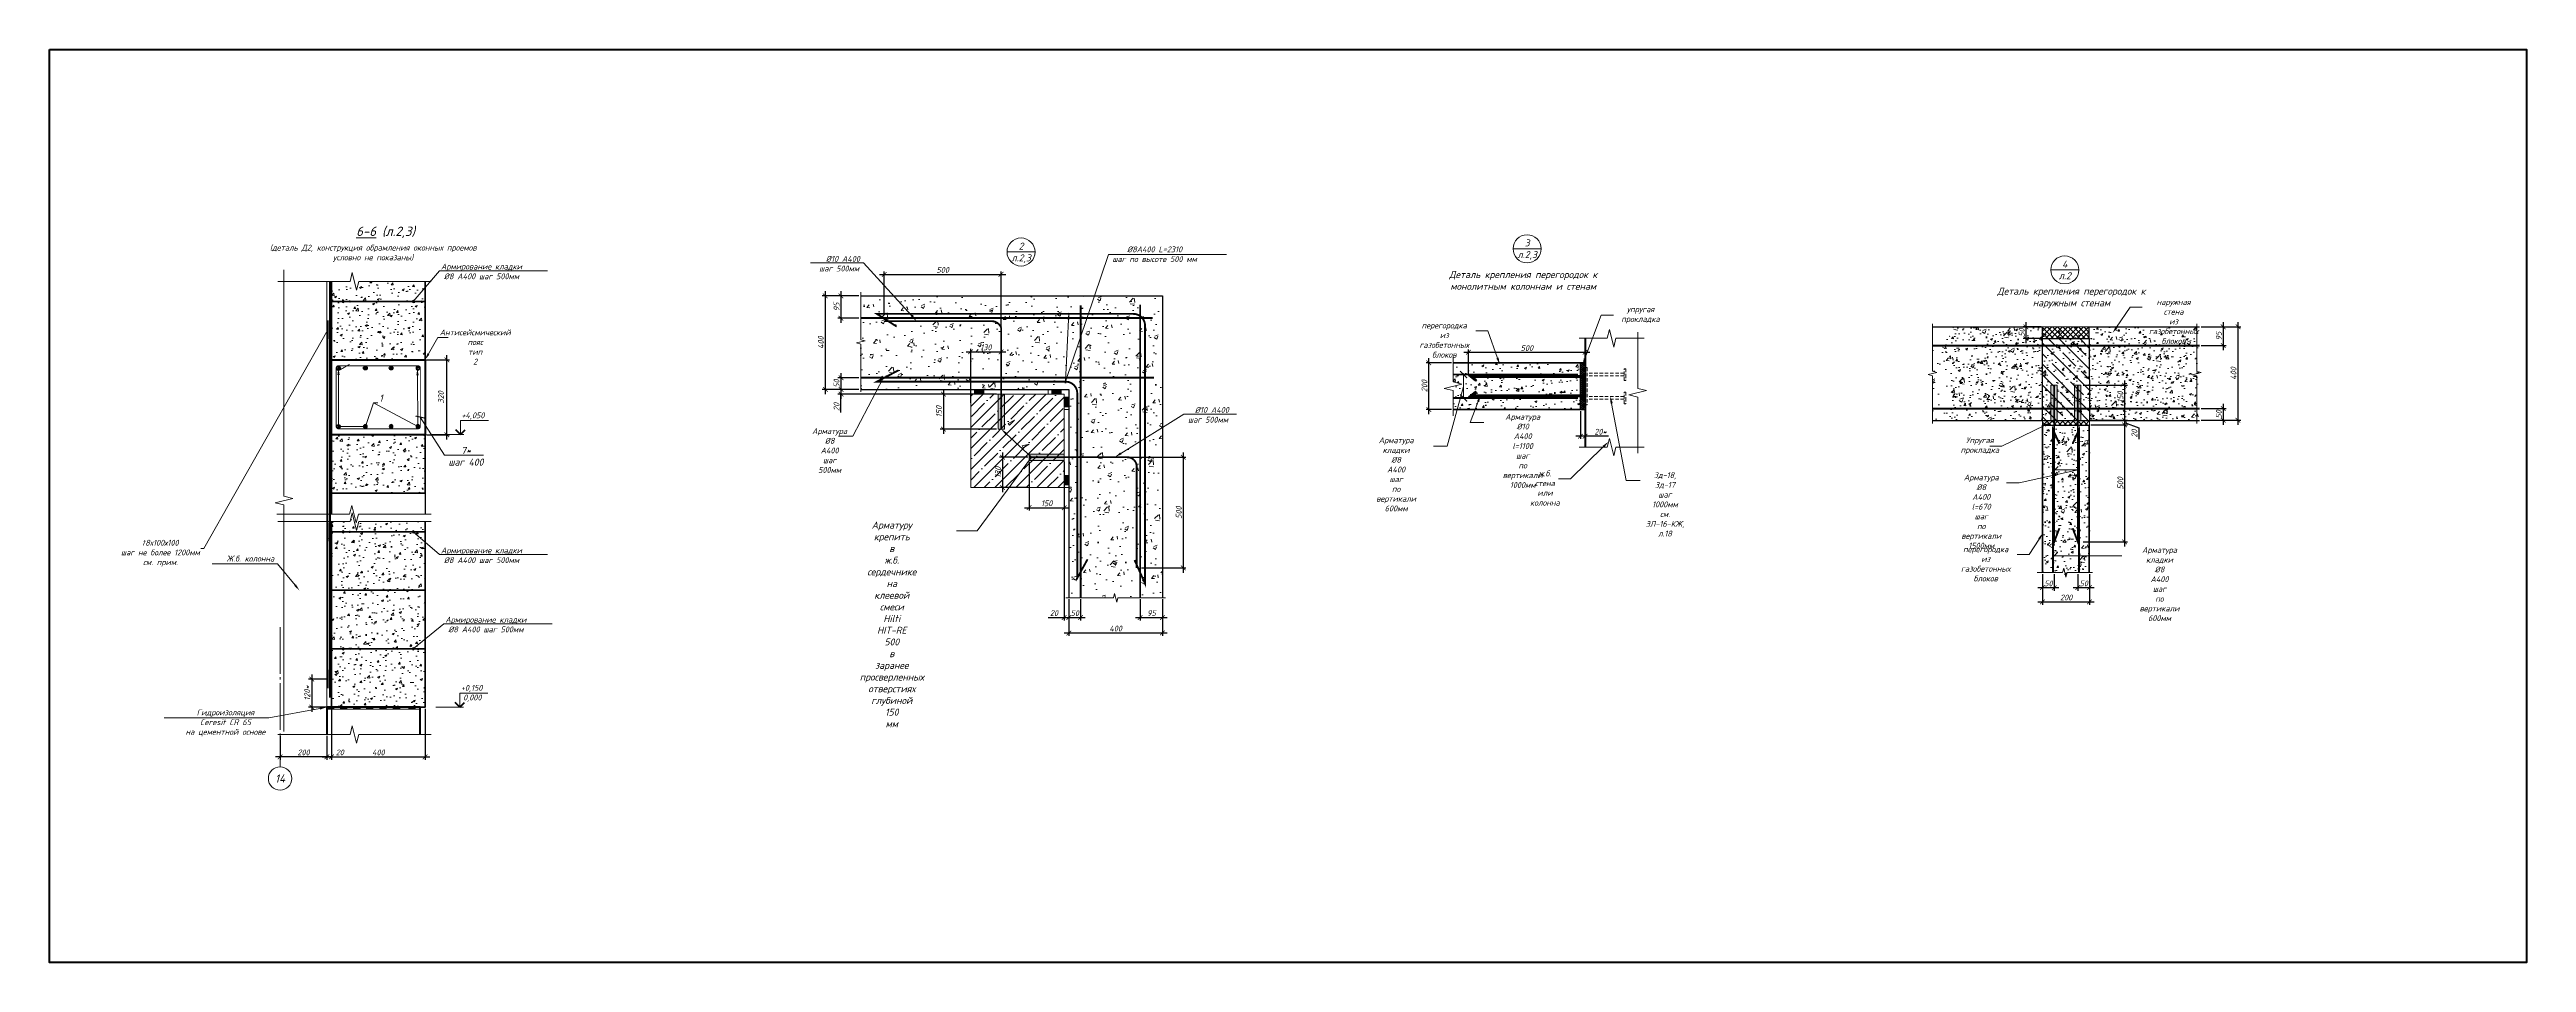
# Model space of a CAD drawing. Header units: millimetres. Extents: x -69292 to 68568, y 17750 to 120236.
# Drawn here: x 13723 to 24318, y 23614 to 27520 of the extents above; entities that cross this region are included whole.
import ezdxf
from ezdxf import colors
from ezdxf.entities.mleader import LeaderData, LeaderLine
from ezdxf.enums import TextEntityAlignment as Align
from ezdxf.math import Vec2, Vec3

# ---------------------------------------------------------------- set-up
doc = ezdxf.new("R2010")
doc.units = ezdxf.units.MM
doc.header["$PDMODE"] = 3
doc.linetypes.add('GOST2.303 5', pattern=[24, 20, -1.5, 1, -1.5])
doc.linetypes.add('HIDDEN', pattern=[0.375, 0.25, -0.125])
doc.layers.get('0').update_dxf_attribs({"lineweight": 5})
doc.layers.get('Defpoints').update_dxf_attribs({"lineweight": 0})
for name, color, linetype, lineweight in [('#Cварка', 96, 'Continuous', 30), ('#Dimensions', 7, 'Continuous', 9), ('#Арматура', 152, 'Continuous', 30), ('#Бетон вид', 22, 'Continuous', 18), ('#Бетон разрез', 22, 'Continuous', 40), ('#Выноски', 7, 'Continuous', 15), ('#Газобетон', 152, 'Continuous', 35), ('#Оси', 7, 'Continuous', 9), ('#разм', 7, 'Continuous', 9), ('A-okno', 7, 'Continuous', 0), ('k_ Каркасы', 66, 'Continuous', 0), ('k_ Размеры', 7, 'Continuous', 15)]:
    doc.layers.add(name, color=color, linetype=linetype, lineweight=lineweight)
for name, color, linetype, lineweight, true_color in [('#Hatch', 7, 'Continuous', 5, 0x525252), ('#Арматура вид_2', 7, 'Continuous', 35, 0x616161), ('razmeru', 7, 'Continuous', 13, 0x000000)]:
    doc.layers.add(name, color=color, linetype=linetype, lineweight=lineweight, true_color=true_color)
doc.styles.add('GOST 2.304', font='isocpeui.ttf')
doc.styles.get("Standard").update_dxf_attribs({"font": 'arial.ttf'})
doc.styles.add('STEP PR', font='isocpeui.ttf')
doc.dimstyles.new('SPDS', dxfattribs={"dimscale": 10, "dimtxt": 2.5, "dimasz": 2, "dimexe": 1.25, "dimexo": 0.625, "dimtad": 1, "dimdec": 0, "dimrnd": 0.001, "dimtxsty": 'STEP PR', "dimblk": 'ARCHTICK', "dimcen": 2.5, "dimdle": 2, "dimclrd": 256, "dimclre": 256, "dimclrt": 7, "dimadec": 0, "dimazin": 2, "dimtfac": 0.75, "dimtdec": 0, "dimtmove": 1, "dimatfit": 3, "dimfxl": 1, "dimtolj": 1, "dimarcsym": 1})
pattern_1 = [(45, (-1131696.119, -8287766.432), (-11.22532015, 11.22532015), []), (135, (-1131696.119, -8287766.432), (-11.22532015, -11.22532015), [])]

msp = doc.modelspace()

# ---------------------------------------------------------------- texts
at = {"layer": '#Dimensions', "style": 'STEP PR'}
msp.add_text('%%U6-6%%U (л.2,3)', height=40, dxfattribs=at).set_placement((15160.2, 26722.5), align=Align.CENTER)
at = {"layer": '#Оси', "linetype": 'Continuous', "ltscale": 100, "style": 'GOST 2.304'}
msp.add_text('14', height=35, dxfattribs=at).set_placement((14708.7, 24401.3), align=Align.MIDDLE_CENTER)

# ---------------------------------------------------------------- blocks, each defined once
blk = doc.blocks.new('*U289')
at = {"color": 0, "linetype": 'ByBlock', "lineweight": -2}
for p, q in [((10.37, 0), (10.68, 1.25)), ((10.68, 1.25), (11.3, -1.25)), ((10.37, 0), (0, 0)), ((11.3, -1.25), (11.62, 0)), ((21.98, 0), (11.62, 0))]:
    blk.add_line(p, q, dxfattribs=at)
blk = doc.blocks.new('*U288')
at = {"color": 0, "linetype": 'ByBlock', "lineweight": -2}
for p, q in [((10.31, 0), (10.62, 1.25)), ((10.62, 1.25), (11.24, -1.25)), ((10.31, 0), (0, 0)), ((11.24, -1.25), (11.56, 0)), ((21.86, 0), (11.56, 0))]:
    blk.add_line(p, q, dxfattribs=at)
blk = doc.blocks.new('*U287')
at = {"color": 0, "linetype": 'ByBlock', "lineweight": -2}
for p, q in [((10.31, 0), (10.62, 1.25)), ((10.62, 1.25), (11.24, -1.25)), ((10.31, 0), (0, 0)), ((11.24, -1.25), (11.56, 0)), ((21.86, 0), (11.56, 0))]:
    blk.add_line(p, q, dxfattribs=at)
blk = doc.blocks.new('*U286')
at = {"color": 0, "linetype": 'ByBlock', "lineweight": -2}
for p, q in [((32.28, 0), (32.59, 1.25)), ((32.59, 1.25), (33.22, -1.25)), ((32.28, 0), (0, 0)), ((33.22, -1.25), (33.53, 0)), ((65.81, 0), (33.53, 0))]:
    blk.add_line(p, q, dxfattribs=at)
blk = doc.blocks.new('*U133')
at = {"layer": '#разм', "ltscale": 100, "elevation": 0}
for points in [[(4577173, -920400), (4578375, -920400)], [(4577173, -921000), (4577173, -920400)], [(4576150, -921000), (4577323, -921000)]]:
    blk.add_lwpolyline(points, dxfattribs=at)
at = {"layer": 'A-okno', "color": 0, "lineweight": 50, "ltscale": 100, "elevation": 0}
for points in [[(4577173, -921000), (4576973, -920800)], [(4577173, -921000), (4577373, -920800)]]:
    blk.add_lwpolyline(points, dxfattribs=at)
at = {"layer": '#разм', "style": 'STEP PR'}
for tag, p in [('ОТМЕТКА', (4577216, -920299)), ('ПРИМЕЧАНИЕ', (4577314, -920711))]:
    blk.add_attdef(tag, p, '', height=250, dxfattribs=at)
blk = doc.blocks.new('_ArchTick')
at = {"color": 0, "linetype": 'ByBlock', "const_width": 0.15}
blk.add_lwpolyline([(-0.5, -0.5), (0.5, 0.5)], dxfattribs=at)
blk = doc.blocks.new('*D176')
at = {"layer": 'Defpoints', "color": 0, "transparency": 16777216}
for p in [(14913, 24827), (14844, 24707), (14917, 24707)]:
    blk.add_point(p, dxfattribs=at)
at = {"layer": 'k_ Размеры', "lineweight": -2, "transparency": 16777216}
for p, q in [((14906, 24827), (14831, 24827)), ((14844, 24847), (14844, 24687)), ((14910, 24707), (14831, 24707))]:
    blk.add_line(p, q, dxfattribs=at)
at = {"layer": 'k_ Размеры', "lineweight": -2, "transparency": 16777216, "xscale": 20, "yscale": 20, "zscale": 20}
for p, rotation in [((14844, 24827), 90), ((14844, 24707), 270)]:
    blk.add_blockref('_ArchTick', p, dxfattribs=dict(at, rotation=rotation))
at = {"layer": 'k_ Размеры', "color": 7, "transparency": 16777216, "insert": (14825, 24767), "char_height": 25, "attachment_point": 5, "rotation": 90, "style": 'STEP PR'}
blk.add_mtext('\\A1;120*', dxfattribs=at)
blk = doc.blocks.new('*D174')
at = {"layer": 'Defpoints', "color": 0, "transparency": 16777216}
for p in [(14929, 24707), (14909, 24591), (14929, 24494)]:
    blk.add_point(p, dxfattribs=at)
at = {"layer": 'k_ Размеры', "lineweight": -2, "transparency": 16777216}
for p, q in [((14929, 24700), (14929, 24482)), ((14909, 24584), (14909, 24482)), ((14889, 24494), (14949, 24494))]:
    blk.add_line(p, q, dxfattribs=at)
at = {"layer": 'k_ Размеры', "lineweight": -2, "transparency": 16777216, "xscale": 20, "yscale": 20, "zscale": 20, "rotation": 180}
blk.add_blockref('_ArchTick', (14909, 24494), dxfattribs=at)
at = {"layer": 'k_ Размеры', "lineweight": -2, "transparency": 16777216, "xscale": 20, "yscale": 20, "zscale": 20}
blk.add_blockref('_ArchTick', (14929, 24494), dxfattribs=at)
at = {"layer": 'k_ Размеры', "color": 7, "transparency": 16777216, "insert": (14964, 24513), "char_height": 25, "attachment_point": 5, "style": 'STEP PR'}
blk.add_mtext('\\A1;20', dxfattribs=at)
blk = doc.blocks.new('*D175')
at = {"layer": 'Defpoints', "color": 0, "transparency": 16777216}
for p in [(14929, 24707), (15329, 24707), (15329, 24494)]:
    blk.add_point(p, dxfattribs=at)
at = {"layer": 'k_ Размеры', "lineweight": -2, "transparency": 16777216}
for p, q in [((14929, 24700), (14929, 24482)), ((15329, 24700), (15329, 24482)), ((14909, 24494), (15349, 24494))]:
    blk.add_line(p, q, dxfattribs=at)
at = {"layer": 'k_ Размеры', "lineweight": -2, "transparency": 16777216, "xscale": 20, "yscale": 20, "zscale": 20, "rotation": 180}
blk.add_blockref('_ArchTick', (14929, 24494), dxfattribs=at)
at = {"layer": 'k_ Размеры', "lineweight": -2, "transparency": 16777216, "xscale": 20, "yscale": 20, "zscale": 20}
blk.add_blockref('_ArchTick', (15329, 24494), dxfattribs=at)
at = {"layer": 'k_ Размеры', "color": 7, "transparency": 16777216, "insert": (15129, 24513), "char_height": 25, "attachment_point": 5, "style": 'STEP PR'}
blk.add_mtext('\\A1;400', dxfattribs=at)
blk = doc.blocks.new('Г.б.250х400')
at = {"layer": '#Hatch'}
h = blk.add_hatch(dxfattribs=at)
h.set_pattern_fill('AR-CONC', color=256, scale=0.5)
h.paths.add_polyline_path([(400, 250), (0, 250), (0, 0), (400, 0)])
at = {"layer": '#Газобетон'}
blk.add_lwpolyline([(0, 0), (400, 0), (400, 250), (0, 250)], close=True, dxfattribs=at)
blk = doc.blocks.new('*U9')
at = {"layer": '#Арматура', "lineweight": 0}
h = blk.add_hatch(dxfattribs=at)
h.set_pattern_fill('ANSI31', scale=0.8)
edge = h.paths.add_edge_path()
edge.add_arc((0, 4), 4, 0, 360)
blk.add_circle((0, 4), 4)
blk = doc.blocks.new('*U6')
at = {"layer": '#Арматура', "lineweight": 0}
h = blk.add_hatch(dxfattribs=at)
h.set_pattern_fill('ANSI31', scale=1.6)
edge = h.paths.add_edge_path()
edge.add_arc((0, 8), 8, 0, 360)
blk.add_circle((0, 8), 8)
blk = doc.blocks.new('*U285')
at = {"color": 0, "linetype": 'ByBlock', "lineweight": -2}
for p, q in [((10.31, 0), (10.62, 1.25)), ((10.62, 1.25), (11.24, -1.25)), ((10.31, 0), (0, 0)), ((11.24, -1.25), (11.56, 0)), ((21.86, 0), (11.56, 0))]:
    blk.add_line(p, q, dxfattribs=at)
blk = doc.blocks.new('*D177')
at = {"layer": '#Dimensions', "lineweight": -2, "transparency": 16777216}
for p, q in [((15335, 26192), (15434, 26192)), ((15422, 25852), (15422, 26212)), ((15335, 25872), (15434, 25872))]:
    blk.add_line(p, q, dxfattribs=at)
at = {"layer": 'Defpoints', "color": 0, "transparency": 16777216}
for p in [(15329, 26192), (15422, 26192), (15329, 25872)]:
    blk.add_point(p, dxfattribs=at)
at = {"layer": '#Dimensions', "lineweight": -2, "transparency": 16777216, "xscale": 20, "yscale": 20, "zscale": 20}
for p, rotation in [((15422, 26192), 90), ((15422, 25872), 270)]:
    blk.add_blockref('_ArchTick', p, dxfattribs=dict(at, rotation=rotation))
at = {"layer": '#Dimensions', "transparency": 16777216, "insert": (15397, 26032), "char_height": 25, "attachment_point": 5, "rotation": 90, "style": 'STEP PR'}
blk.add_mtext('\\A1;320', dxfattribs=at)
blk = doc.blocks.new('*U16')
at = {"layer": '#разм', "ltscale": 100, "elevation": 0}
for points in [[(4577173, -920400), (4578375, -920400)], [(4577173, -921000), (4577173, -920400)], [(4575899, -921000), (4577323, -921000)]]:
    blk.add_lwpolyline(points, dxfattribs=at)
at = {"layer": 'A-okno', "color": 0, "lineweight": 50, "ltscale": 100, "elevation": 0}
for points in [[(4577173, -921000), (4576973, -920800)], [(4577173, -921000), (4577373, -920800)]]:
    blk.add_lwpolyline(points, dxfattribs=at)
at = {"layer": '#разм', "style": 'STEP PR'}
for tag, p in [('ОТМЕТКА', (4577216, -920299)), ('ПРИМЕЧАНИЕ', (4577314, -920711))]:
    blk.add_attdef(tag, p, '', height=250, dxfattribs=at)
blk = doc.blocks.new('*U255')
at = {"color": 0, "linetype": 'ByBlock', "lineweight": -2}
blk.add_lwpolyline([(-6, 0), (6, 0)], dxfattribs=at)
blk.add_circle((0, 0), 6, dxfattribs=at)
for tag, p in [('Узел', (0, 2.5)), ('Лист', (0, -2.5))]:
    blk.add_attdef(tag, text='', height=3, dxfattribs=at).set_placement(p, align=Align.MIDDLE_CENTER)
blk = doc.blocks.new('*U97')
at = {"color": 0, "linetype": 'ByBlock', "lineweight": -2}
for p, q in [((3.58, 0), (3.9, 1.25)), ((3.9, 1.25), (4.52, -1.25)), ((3.58, 0), (0, 0)), ((4.52, -1.25), (4.83, 0)), ((8.42, 0), (4.83, 0))]:
    blk.add_line(p, q, dxfattribs=at)
blk = doc.blocks.new('_None')
blk = doc.blocks.new('*U193')
at = {"color": 0, "linetype": 'ByBlock', "lineweight": -2}
for p, q in [((4.02, 0), (4.33, 1.25)), ((4.33, 1.25), (4.96, -1.25)), ((4.02, 0), (0, 0)), ((4.96, -1.25), (5.27, 0)), ((9.29, 0), (5.27, 0))]:
    blk.add_line(p, q, dxfattribs=at)
blk = doc.blocks.new('*U197')
at = {"color": 0, "linetype": 'ByBlock', "lineweight": -2}
for p, q in [((4.02, 0), (4.33, 1.25)), ((4.33, 1.25), (4.95, -1.25)), ((4.02, 0), (0, 0)), ((4.95, -1.25), (5.27, 0)), ((9.28, 0), (5.27, 0))]:
    blk.add_line(p, q, dxfattribs=at)
blk = doc.blocks.new('*U194')
for p, q in [((-0.5, 0.5), (0.5, -0.5)), ((0.5, 0.5), (-0.5, -0.5)), ((1.5, 0.5), (2.5, -0.5)), ((2.5, 0.5), (1.5, -0.5)), ((3.5, 0.5), (4.5, -0.5)), ((4.5, 0.5), (3.5, -0.5)), ((5.5, 0.5), (6.5, -0.5)), ((6.5, 0.5), (5.5, -0.5)), ((7.5, 0.5), (8.5, -0.5)), ((8.5, 0.5), (7.5, -0.5))]:
    blk.add_line(p, q)
blk = doc.blocks.new('*D195')
at = {"layer": 'Defpoints', "color": 0, "transparency": 16777216}
for p in [(20271, 25980), (20291, 25980), (20271, 25866)]:
    blk.add_point(p, dxfattribs=at)
at = {"layer": 'k_ Размеры', "lineweight": -2, "transparency": 16777216}
for p, q in [((20271, 25973), (20271, 25854)), ((20291, 25973), (20291, 25854)), ((20311, 25866), (20251, 25866)), ((20391, 25866), (20291, 25866))]:
    blk.add_line(p, q, dxfattribs=at)
at = {"layer": 'k_ Размеры', "lineweight": -2, "transparency": 16777216, "xscale": 20, "yscale": 20, "zscale": 20, "rotation": 180}
blk.add_blockref('_ArchTick', (20271, 25866), dxfattribs=at)
at = {"layer": 'k_ Размеры', "lineweight": -2, "transparency": 16777216, "xscale": 20, "yscale": 20, "zscale": 20}
blk.add_blockref('_ArchTick', (20291, 25866), dxfattribs=at)
at = {"layer": 'k_ Размеры', "color": 7, "transparency": 16777216, "insert": (20357, 25885), "char_height": 25, "attachment_point": 5, "style": 'STEP PR'}
blk.add_mtext('\\A1;20*', dxfattribs=at)
blk = doc.blocks.new('*D196')
at = {"layer": 'Defpoints', "color": 0, "transparency": 16777216}
for p in [(20291, 26225), (19792, 26126), (20291, 26160)]:
    blk.add_point(p, dxfattribs=at)
at = {"layer": 'k_ Размеры', "lineweight": -2, "transparency": 16777216}
for p, q in [((19772, 26225), (20311, 26225)), ((19792, 26132), (19792, 26237)), ((20291, 26166), (20291, 26237))]:
    blk.add_line(p, q, dxfattribs=at)
at = {"layer": 'k_ Размеры', "lineweight": -2, "transparency": 16777216, "xscale": 20, "yscale": 20, "zscale": 20, "rotation": 180}
blk.add_blockref('_ArchTick', (19792, 26225), dxfattribs=at)
at = {"layer": 'k_ Размеры', "lineweight": -2, "transparency": 16777216, "xscale": 20, "yscale": 20, "zscale": 20}
blk.add_blockref('_ArchTick', (20291, 26225), dxfattribs=at)
at = {"layer": 'k_ Размеры', "color": 7, "transparency": 16777216, "insert": (20042, 26243), "char_height": 25, "attachment_point": 5, "style": 'STEP PR'}
blk.add_mtext('\\A1;500', dxfattribs=at)
blk = doc.blocks.new('*U209')
at = {"color": 0, "linetype": 'ByBlock', "lineweight": -2}
for p, q in [((8.01, 0), (8.32, 1.25)), ((8.32, 1.25), (8.95, -1.25)), ((8.01, 0), (0, 0)), ((8.95, -1.25), (9.26, 0)), ((17.27, 0), (9.26, 0))]:
    blk.add_line(p, q, dxfattribs=at)
blk = doc.blocks.new('*D290')
at = {"layer": 'Defpoints', "color": 0, "transparency": 16777216}
for p in [(14709, 24589), (14909, 24591), (14709, 24494)]:
    blk.add_point(p, dxfattribs=at)
at = {"layer": 'k_ Размеры', "lineweight": -2, "transparency": 16777216}
for p, q in [((14709, 24583), (14709, 24482)), ((14909, 24584), (14909, 24482)), ((14929, 24494), (14689, 24494))]:
    blk.add_line(p, q, dxfattribs=at)
at = {"layer": 'k_ Размеры', "lineweight": -2, "transparency": 16777216, "xscale": 20, "yscale": 20, "zscale": 20, "rotation": 180}
blk.add_blockref('_ArchTick', (14709, 24494), dxfattribs=at)
at = {"layer": 'k_ Размеры', "lineweight": -2, "transparency": 16777216, "xscale": 20, "yscale": 20, "zscale": 20}
blk.add_blockref('_ArchTick', (14909, 24494), dxfattribs=at)
at = {"layer": 'k_ Размеры', "color": 7, "transparency": 16777216, "insert": (14809, 24513), "char_height": 25, "attachment_point": 5, "style": 'STEP PR'}
blk.add_mtext('\\A1;200', dxfattribs=at)
blk = doc.blocks.new('*D333')
at = {"layer": 'Defpoints', "color": 0, "transparency": 16777216}
for p in [(19623, 26180), (19726, 26180), (19726, 25980)]:
    blk.add_point(p, dxfattribs=at)
at = {"layer": 'k_ Размеры', "lineweight": -2, "transparency": 16777216}
for p, q in [((19720, 26180), (19611, 26180)), ((19623, 25960), (19623, 26200)), ((19720, 25980), (19611, 25980))]:
    blk.add_line(p, q, dxfattribs=at)
at = {"layer": 'k_ Размеры', "lineweight": -2, "transparency": 16777216, "xscale": 20, "yscale": 20, "zscale": 20}
for p, rotation in [((19623, 26180), 90), ((19623, 25980), 270)]:
    blk.add_blockref('_ArchTick', p, dxfattribs=dict(at, rotation=rotation))
at = {"layer": 'k_ Размеры', "color": 7, "transparency": 16777216, "insert": (19604, 26080), "char_height": 25, "attachment_point": 5, "rotation": 90, "style": 'STEP PR'}
blk.add_mtext('\\A1;200', dxfattribs=at)
blk = doc.blocks.new('*D405')
at = {"layer": 'Defpoints', "color": 0, "transparency": 16777216}
for p in [(22416, 26084), (22449, 25934), (22599, 25934)]:
    blk.add_point(p, dxfattribs=at)
at = {"layer": 'k_ Размеры', "lineweight": -2, "transparency": 16777216}
for p, q in [((22422, 26084), (22612, 26084)), ((22599, 26104), (22599, 25914)), ((22455, 25934), (22612, 25934))]:
    blk.add_line(p, q, dxfattribs=at)
at = {"layer": 'k_ Размеры', "lineweight": -2, "transparency": 16777216, "xscale": 20, "yscale": 20, "zscale": 20}
for p, rotation in [((22599, 26084), 90), ((22599, 25934), 270)]:
    blk.add_blockref('_ArchTick', p, dxfattribs=dict(at, rotation=rotation))
at = {"layer": 'k_ Размеры', "color": 7, "transparency": 16777216, "insert": (22581, 26033), "char_height": 25, "attachment_point": 5, "rotation": 90, "style": 'STEP PR'}
blk.add_mtext('\\A1;150', dxfattribs=at)
blk = doc.blocks.new('*D398')
at = {"layer": 'Defpoints', "color": 0, "transparency": 16777216}
for p in [(22449, 25934), (22449, 25914), (22599, 25914)]:
    blk.add_point(p, dxfattribs=at)
at = {"layer": 'k_ Размеры', "lineweight": -2, "transparency": 16777216}
for p, q in [((22455, 25934), (22612, 25934)), ((22455, 25914), (22612, 25914)), ((22599, 25954), (22599, 25894)), ((22599, 25924), (22660, 25901)), ((22660, 25901), (22660, 25853))]:
    blk.add_line(p, q, dxfattribs=at)
at = {"layer": 'k_ Размеры', "lineweight": -2, "transparency": 16777216, "xscale": 20, "yscale": 20, "zscale": 20}
for p, rotation in [((22599, 25934), 90), ((22599, 25914), 270)]:
    blk.add_blockref('_ArchTick', p, dxfattribs=dict(at, rotation=rotation))
at = {"layer": 'k_ Размеры', "color": 7, "transparency": 16777216, "insert": (22641, 25877), "char_height": 25, "attachment_point": 5, "rotation": 90, "style": 'STEP PR'}
blk.add_mtext('\\A1;20', dxfattribs=at)
blk = doc.blocks.new('*D399')
at = {"layer": 'Defpoints', "color": 0, "transparency": 16777216}
for p in [(22449, 25914), (22416, 25414), (22599, 25414)]:
    blk.add_point(p, dxfattribs=at)
at = {"layer": 'k_ Размеры', "lineweight": -2, "transparency": 16777216}
for p, q in [((22455, 25914), (22612, 25914)), ((22599, 25934), (22599, 25394)), ((22422, 25414), (22612, 25414))]:
    blk.add_line(p, q, dxfattribs=at)
at = {"layer": 'k_ Размеры', "lineweight": -2, "transparency": 16777216, "xscale": 20, "yscale": 20, "zscale": 20}
for p, rotation in [((22599, 25914), 90), ((22599, 25414), 270)]:
    blk.add_blockref('_ArchTick', p, dxfattribs=dict(at, rotation=rotation))
at = {"layer": 'k_ Размеры', "color": 7, "transparency": 16777216, "insert": (22581, 25664), "char_height": 25, "attachment_point": 5, "rotation": 90, "style": 'STEP PR'}
blk.add_mtext('\\A1;500', dxfattribs=at)
blk = doc.blocks.new('*D400')
at = {"layer": 'Defpoints', "color": 0, "transparency": 16777216}
for p in [(22920, 26334), (22920, 26254), (23021, 26254)]:
    blk.add_point(p, dxfattribs=at)
at = {"layer": 'k_ Размеры', "lineweight": -2, "transparency": 16777216}
for p, q in [((22926, 26334), (23034, 26334)), ((23021, 26354), (23021, 26234)), ((22926, 26254), (23034, 26254))]:
    blk.add_line(p, q, dxfattribs=at)
at = {"layer": 'k_ Размеры', "lineweight": -2, "transparency": 16777216, "xscale": 20, "yscale": 20, "zscale": 20}
for p, rotation in [((23021, 26334), 90), ((23021, 26254), 270)]:
    blk.add_blockref('_ArchTick', p, dxfattribs=dict(at, rotation=rotation))
at = {"layer": 'k_ Размеры', "color": 7, "transparency": 16777216, "insert": (23002, 26294), "char_height": 25, "attachment_point": 5, "rotation": 90, "style": 'STEP PR'}
blk.add_mtext('\\A1;95', dxfattribs=at)
blk = doc.blocks.new('*D401')
at = {"layer": 'Defpoints', "color": 0, "transparency": 16777216}
for p in [(22920, 25984), (22920, 25934), (23021, 25934)]:
    blk.add_point(p, dxfattribs=at)
at = {"layer": 'k_ Размеры', "lineweight": -2, "transparency": 16777216}
for p, q in [((22926, 25984), (23034, 25984)), ((23021, 26004), (23021, 25914)), ((22926, 25934), (23034, 25934))]:
    blk.add_line(p, q, dxfattribs=at)
at = {"layer": 'k_ Размеры', "lineweight": -2, "transparency": 16777216, "xscale": 20, "yscale": 20, "zscale": 20}
for p, rotation in [((23021, 25984), 90), ((23021, 25934), 270)]:
    blk.add_blockref('_ArchTick', p, dxfattribs=dict(at, rotation=rotation))
at = {"layer": 'k_ Размеры', "color": 7, "transparency": 16777216, "insert": (23002, 25959), "char_height": 25, "attachment_point": 5, "rotation": 90, "style": 'STEP PR'}
blk.add_mtext('\\A1;50', dxfattribs=at)
blk = doc.blocks.new('*D406')
at = {"layer": 'Defpoints', "color": 0, "transparency": 16777216}
for p in [(22920, 26334), (22920, 25934), (23084, 25934)]:
    blk.add_point(p, dxfattribs=at)
at = {"layer": 'k_ Размеры', "lineweight": -2, "transparency": 16777216}
for p, q in [((22926, 26334), (23097, 26334)), ((23084, 26354), (23084, 25914)), ((22926, 25934), (23097, 25934))]:
    blk.add_line(p, q, dxfattribs=at)
at = {"layer": 'k_ Размеры', "lineweight": -2, "transparency": 16777216, "xscale": 20, "yscale": 20, "zscale": 20}
for p, rotation in [((23084, 26334), 90), ((23084, 25934), 270)]:
    blk.add_blockref('_ArchTick', p, dxfattribs=dict(at, rotation=rotation))
at = {"layer": 'k_ Размеры', "color": 7, "transparency": 16777216, "insert": (23065, 26134), "char_height": 25, "attachment_point": 5, "rotation": 90, "style": 'STEP PR'}
blk.add_mtext('\\A1;400', dxfattribs=at)
blk = doc.blocks.new('*D402')
at = {"layer": 'Defpoints', "color": 0, "transparency": 16777216}
for p in [(22177, 26284), (22248, 26334), (22248, 26284)]:
    blk.add_point(p, dxfattribs=at)
at = {"layer": 'k_ Размеры', "lineweight": -2, "transparency": 16777216}
for p, q in [((22242, 26334), (22165, 26334)), ((22242, 26284), (22165, 26284)), ((22177, 26354), (22177, 26264))]:
    blk.add_line(p, q, dxfattribs=at)
at = {"layer": 'k_ Размеры', "lineweight": -2, "transparency": 16777216, "xscale": 20, "yscale": 20, "zscale": 20}
for p, rotation in [((22177, 26334), 90), ((22177, 26284), 270)]:
    blk.add_blockref('_ArchTick', p, dxfattribs=dict(at, rotation=rotation))
at = {"layer": 'k_ Размеры', "color": 7, "transparency": 16777216, "insert": (22159, 26309), "char_height": 25, "attachment_point": 5, "rotation": 90, "style": 'STEP PR'}
blk.add_mtext('\\A1;50', dxfattribs=at)
blk = doc.blocks.new('*D403')
at = {"layer": 'Defpoints', "color": 0, "transparency": 16777216}
for p in [(22248, 25281), (22298, 25281), (22298, 25218)]:
    blk.add_point(p, dxfattribs=at)
at = {"layer": 'k_ Размеры', "lineweight": -2, "transparency": 16777216}
for p, q in [((22228, 25218), (22318, 25218)), ((22248, 25275), (22248, 25205)), ((22298, 25275), (22298, 25205))]:
    blk.add_line(p, q, dxfattribs=at)
at = {"layer": 'k_ Размеры', "lineweight": -2, "transparency": 16777216, "xscale": 20, "yscale": 20, "zscale": 20, "rotation": 180}
blk.add_blockref('_ArchTick', (22248, 25218), dxfattribs=at)
at = {"layer": 'k_ Размеры', "lineweight": -2, "transparency": 16777216, "xscale": 20, "yscale": 20, "zscale": 20}
blk.add_blockref('_ArchTick', (22298, 25218), dxfattribs=at)
at = {"layer": 'k_ Размеры', "color": 7, "transparency": 16777216, "insert": (22273, 25236), "char_height": 25, "attachment_point": 5, "style": 'STEP PR'}
blk.add_mtext('\\A1;50', dxfattribs=at)
blk = doc.blocks.new('*D404')
at = {"layer": 'Defpoints', "color": 0, "transparency": 16777216}
for p in [(22399, 25281), (22449, 25281), (22449, 25218)]:
    blk.add_point(p, dxfattribs=at)
at = {"layer": 'k_ Размеры', "lineweight": -2, "transparency": 16777216}
for p, q in [((22379, 25218), (22469, 25218)), ((22399, 25275), (22399, 25205)), ((22449, 25275), (22449, 25205))]:
    blk.add_line(p, q, dxfattribs=at)
at = {"layer": 'k_ Размеры', "lineweight": -2, "transparency": 16777216, "xscale": 20, "yscale": 20, "zscale": 20, "rotation": 180}
blk.add_blockref('_ArchTick', (22399, 25218), dxfattribs=at)
at = {"layer": 'k_ Размеры', "lineweight": -2, "transparency": 16777216, "xscale": 20, "yscale": 20, "zscale": 20}
blk.add_blockref('_ArchTick', (22449, 25218), dxfattribs=at)
at = {"layer": 'k_ Размеры', "color": 7, "transparency": 16777216, "insert": (22424, 25236), "char_height": 25, "attachment_point": 5, "style": 'STEP PR'}
blk.add_mtext('\\A1;50', dxfattribs=at)
blk = doc.blocks.new('*D407')
at = {"layer": 'Defpoints', "color": 0, "transparency": 16777216}
for p in [(22248, 25281), (22449, 25281), (22449, 25157)]:
    blk.add_point(p, dxfattribs=at)
at = {"layer": 'k_ Размеры', "lineweight": -2, "transparency": 16777216}
for p, q in [((22248, 25275), (22248, 25144)), ((22449, 25275), (22449, 25144)), ((22228, 25157), (22469, 25157))]:
    blk.add_line(p, q, dxfattribs=at)
at = {"layer": 'k_ Размеры', "lineweight": -2, "transparency": 16777216, "xscale": 20, "yscale": 20, "zscale": 20, "rotation": 180}
blk.add_blockref('_ArchTick', (22248, 25157), dxfattribs=at)
at = {"layer": 'k_ Размеры', "lineweight": -2, "transparency": 16777216, "xscale": 20, "yscale": 20, "zscale": 20}
blk.add_blockref('_ArchTick', (22449, 25157), dxfattribs=at)
at = {"layer": 'k_ Размеры', "color": 7, "transparency": 16777216, "insert": (22349, 25176), "char_height": 25, "attachment_point": 5, "style": 'STEP PR'}
blk.add_mtext('\\A1;200', dxfattribs=at)
blk = doc.blocks.new('*U66')
at = {"color": 0, "linetype": 'ByBlock', "lineweight": -2}
for p, q in [((13.58, 0), (13.9, 1.25)), ((13.9, 1.25), (14.52, -1.25)), ((13.58, 0), (0, 0)), ((14.52, -1.25), (14.83, 0)), ((28.42, 0), (14.83, 0))]:
    blk.add_line(p, q, dxfattribs=at)
blk = doc.blocks.new('*U203')
at = {"color": 0, "linetype": 'ByBlock', "lineweight": -2}
for p, q in [((7.24, 0), (7.55, 1.25)), ((7.55, 1.25), (8.18, -1.25)), ((7.24, 0), (0, 0)), ((8.18, -1.25), (8.49, 0)), ((15.73, 0), (8.49, 0))]:
    blk.add_line(p, q, dxfattribs=at)
blk = doc.blocks.new('*D409')
at = {"layer": 'Defpoints', "color": 0, "transparency": 16777216}
for p in [(17191, 26466), (17108, 26371), (17191, 26371)]:
    blk.add_point(p, dxfattribs=at)
at = {"layer": 'k_ Размеры', "lineweight": -2, "transparency": 16777216}
for p, q in [((17185, 26466), (17095, 26466)), ((17108, 26486), (17108, 26351)), ((17185, 26371), (17095, 26371))]:
    blk.add_line(p, q, dxfattribs=at)
at = {"layer": 'k_ Размеры', "lineweight": -2, "transparency": 16777216, "xscale": 20, "yscale": 20, "zscale": 20}
for p, rotation in [((17108, 26466), 90), ((17108, 26371), 270)]:
    blk.add_blockref('_ArchTick', p, dxfattribs=dict(at, rotation=rotation))
at = {"layer": 'k_ Размеры', "color": 7, "transparency": 16777216, "insert": (17089, 26419), "char_height": 25, "attachment_point": 5, "rotation": 90, "style": 'STEP PR'}
blk.add_mtext('\\A1;95', dxfattribs=at)
blk = doc.blocks.new('*D410')
at = {"layer": 'Defpoints', "color": 0, "transparency": 16777216}
for p in [(17108, 26066), (17191, 26116), (17191, 26066)]:
    blk.add_point(p, dxfattribs=at)
at = {"layer": 'k_ Размеры', "lineweight": -2, "transparency": 16777216}
for p, q in [((17185, 26116), (17095, 26116)), ((17185, 26066), (17095, 26066)), ((17108, 26136), (17108, 26046))]:
    blk.add_line(p, q, dxfattribs=at)
at = {"layer": 'k_ Размеры', "lineweight": -2, "transparency": 16777216, "xscale": 20, "yscale": 20, "zscale": 20}
for p, rotation in [((17108, 26116), 90), ((17108, 26066), 270)]:
    blk.add_blockref('_ArchTick', p, dxfattribs=dict(at, rotation=rotation))
at = {"layer": 'k_ Размеры', "color": 7, "transparency": 16777216, "insert": (17089, 26091), "char_height": 25, "attachment_point": 5, "rotation": 90, "style": 'STEP PR'}
blk.add_mtext('\\A1;50', dxfattribs=at)
blk = doc.blocks.new('*D411')
at = {"layer": 'Defpoints', "color": 0, "transparency": 16777216}
for p in [(17191, 26066), (17108, 26046), (17663, 26046)]:
    blk.add_point(p, dxfattribs=at)
at = {"layer": 'k_ Размеры', "lineweight": -2, "transparency": 16777216}
for p, q in [((17185, 26066), (17095, 26066)), ((17108, 26086), (17108, 26026)), ((17657, 26046), (17095, 26046)), ((17108, 25967), (17108, 26046))]:
    blk.add_line(p, q, dxfattribs=at)
at = {"layer": 'k_ Размеры', "lineweight": -2, "transparency": 16777216, "xscale": 20, "yscale": 20, "zscale": 20}
for p, rotation in [((17108, 26066), 90), ((17108, 26046), 270)]:
    blk.add_blockref('_ArchTick', p, dxfattribs=dict(at, rotation=rotation))
at = {"layer": 'k_ Размеры', "color": 7, "transparency": 16777216, "insert": (17089, 25991), "char_height": 25, "attachment_point": 5, "rotation": 90, "style": 'STEP PR'}
blk.add_mtext('\\A1;20', dxfattribs=at)
blk = doc.blocks.new('*D412')
at = {"layer": 'Defpoints', "color": 0, "transparency": 16777216}
for p in [(17191, 26466), (17041, 26066), (17191, 26066)]:
    blk.add_point(p, dxfattribs=at)
at = {"layer": 'k_ Размеры', "lineweight": -2, "transparency": 16777216}
for p, q in [((17185, 26466), (17028, 26466)), ((17041, 26486), (17041, 26046)), ((17185, 26066), (17028, 26066))]:
    blk.add_line(p, q, dxfattribs=at)
at = {"layer": 'k_ Размеры', "lineweight": -2, "transparency": 16777216, "xscale": 20, "yscale": 20, "zscale": 20}
for p, rotation in [((17041, 26466), 90), ((17041, 26066), 270)]:
    blk.add_blockref('_ArchTick', p, dxfattribs=dict(at, rotation=rotation))
at = {"layer": 'k_ Размеры', "color": 7, "transparency": 16777216, "insert": (17022, 26266), "char_height": 25, "attachment_point": 5, "rotation": 90, "style": 'STEP PR'}
blk.add_mtext('\\A1;400', dxfattribs=at)
blk = doc.blocks.new('*D413')
at = {"layer": 'Defpoints', "color": 0, "transparency": 16777216}
for p in [(18063, 25646), (18083, 25175), (18083, 25090)]:
    blk.add_point(p, dxfattribs=at)
at = {"layer": 'k_ Размеры', "lineweight": -2, "transparency": 16777216}
for p, q in [((18063, 25640), (18063, 25078)), ((18083, 25168), (18083, 25078)), ((17995, 25090), (18063, 25090)), ((18043, 25090), (18103, 25090))]:
    blk.add_line(p, q, dxfattribs=at)
at = {"layer": 'k_ Размеры', "lineweight": -2, "transparency": 16777216, "xscale": 20, "yscale": 20, "zscale": 20, "rotation": 180}
blk.add_blockref('_ArchTick', (18063, 25090), dxfattribs=at)
at = {"layer": 'k_ Размеры', "lineweight": -2, "transparency": 16777216, "xscale": 20, "yscale": 20, "zscale": 20}
blk.add_blockref('_ArchTick', (18083, 25090), dxfattribs=at)
at = {"layer": 'k_ Размеры', "color": 7, "transparency": 16777216, "insert": (18019, 25109), "char_height": 25, "attachment_point": 5, "style": 'STEP PR'}
blk.add_mtext('\\A1;20', dxfattribs=at)
blk = doc.blocks.new('*D414')
at = {"layer": 'Defpoints', "color": 0, "transparency": 16777216}
for p in [(18083, 25175), (18133, 25175), (18133, 25090)]:
    blk.add_point(p, dxfattribs=at)
at = {"layer": 'k_ Размеры', "lineweight": -2, "transparency": 16777216}
for p, q in [((18083, 25168), (18083, 25078)), ((18133, 25168), (18133, 25078)), ((18063, 25090), (18153, 25090))]:
    blk.add_line(p, q, dxfattribs=at)
at = {"layer": 'k_ Размеры', "lineweight": -2, "transparency": 16777216, "xscale": 20, "yscale": 20, "zscale": 20, "rotation": 180}
blk.add_blockref('_ArchTick', (18083, 25090), dxfattribs=at)
at = {"layer": 'k_ Размеры', "lineweight": -2, "transparency": 16777216, "xscale": 20, "yscale": 20, "zscale": 20}
blk.add_blockref('_ArchTick', (18133, 25090), dxfattribs=at)
at = {"layer": 'k_ Размеры', "color": 7, "transparency": 16777216, "insert": (18108, 25109), "char_height": 25, "attachment_point": 5, "style": 'STEP PR'}
blk.add_mtext('\\A1;50', dxfattribs=at)
blk = doc.blocks.new('*D415')
at = {"layer": 'Defpoints', "color": 0, "transparency": 16777216}
for p in [(18388, 25175), (18483, 25175), (18483, 25090)]:
    blk.add_point(p, dxfattribs=at)
at = {"layer": 'k_ Размеры', "lineweight": -2, "transparency": 16777216}
for p, q in [((18388, 25168), (18388, 25078)), ((18483, 25168), (18483, 25078)), ((18368, 25090), (18503, 25090))]:
    blk.add_line(p, q, dxfattribs=at)
at = {"layer": 'k_ Размеры', "lineweight": -2, "transparency": 16777216, "xscale": 20, "yscale": 20, "zscale": 20, "rotation": 180}
blk.add_blockref('_ArchTick', (18388, 25090), dxfattribs=at)
at = {"layer": 'k_ Размеры', "lineweight": -2, "transparency": 16777216, "xscale": 20, "yscale": 20, "zscale": 20}
blk.add_blockref('_ArchTick', (18483, 25090), dxfattribs=at)
at = {"layer": 'k_ Размеры', "color": 7, "transparency": 16777216, "insert": (18436, 25109), "char_height": 25, "attachment_point": 5, "style": 'STEP PR'}
blk.add_mtext('\\A1;95', dxfattribs=at)
blk = doc.blocks.new('*D416')
at = {"layer": 'Defpoints', "color": 0, "transparency": 16777216}
for p in [(18083, 25175), (18483, 25175), (18483, 25024)]:
    blk.add_point(p, dxfattribs=at)
at = {"layer": 'k_ Размеры', "lineweight": -2, "transparency": 16777216}
for p, q in [((18083, 25168), (18083, 25012)), ((18483, 25168), (18483, 25012)), ((18063, 25024), (18503, 25024))]:
    blk.add_line(p, q, dxfattribs=at)
at = {"layer": 'k_ Размеры', "lineweight": -2, "transparency": 16777216, "xscale": 20, "yscale": 20, "zscale": 20, "rotation": 180}
blk.add_blockref('_ArchTick', (18083, 25024), dxfattribs=at)
at = {"layer": 'k_ Размеры', "lineweight": -2, "transparency": 16777216, "xscale": 20, "yscale": 20, "zscale": 20}
blk.add_blockref('_ArchTick', (18483, 25024), dxfattribs=at)
at = {"layer": 'k_ Размеры', "color": 7, "transparency": 16777216, "insert": (18283, 25043), "char_height": 25, "attachment_point": 5, "style": 'STEP PR'}
blk.add_mtext('\\A1;400', dxfattribs=at)
blk = doc.blocks.new('*D436')
at = {"layer": 'Defpoints', "color": 0, "transparency": 16777216}
for p in [(17793, 26558), (17293, 26377), (17793, 26256)]:
    blk.add_point(p, dxfattribs=at)
at = {"layer": 'k_ Размеры', "lineweight": -2, "transparency": 16777216}
for p, q in [((17273, 26558), (17813, 26558)), ((17293, 26383), (17293, 26571)), ((17793, 26263), (17793, 26571))]:
    blk.add_line(p, q, dxfattribs=at)
at = {"layer": 'k_ Размеры', "lineweight": -2, "transparency": 16777216, "xscale": 20, "yscale": 20, "zscale": 20, "rotation": 180}
blk.add_blockref('_ArchTick', (17293, 26558), dxfattribs=at)
at = {"layer": 'k_ Размеры', "lineweight": -2, "transparency": 16777216, "xscale": 20, "yscale": 20, "zscale": 20}
blk.add_blockref('_ArchTick', (17793, 26558), dxfattribs=at)
at = {"layer": 'k_ Размеры', "color": 7, "transparency": 16777216, "insert": (17543, 26577), "char_height": 25, "attachment_point": 5, "style": 'STEP PR'}
blk.add_mtext('\\A1;500', dxfattribs=at)
blk = doc.blocks.new('*D437')
at = {"layer": 'Defpoints', "color": 0, "transparency": 16777216}
for p in [(18274, 25776), (18387, 25302), (18572, 25302)]:
    blk.add_point(p, dxfattribs=at)
at = {"layer": 'k_ Размеры', "lineweight": -2, "transparency": 16777216}
for p, q in [((18280, 25776), (18584, 25776)), ((18572, 25796), (18572, 25282)), ((18393, 25302), (18584, 25302))]:
    blk.add_line(p, q, dxfattribs=at)
at = {"layer": 'k_ Размеры', "lineweight": -2, "transparency": 16777216, "xscale": 20, "yscale": 20, "zscale": 20}
for p, rotation in [((18572, 25776), 90), ((18572, 25302), 270)]:
    blk.add_blockref('_ArchTick', p, dxfattribs=dict(at, rotation=rotation))
at = {"layer": 'k_ Размеры', "color": 7, "transparency": 16777216, "insert": (18553, 25539), "char_height": 25, "attachment_point": 5, "rotation": 90, "style": 'STEP PR'}
blk.add_mtext('\\A1;500', dxfattribs=at)
blk = doc.blocks.new('*D424')
at = {"layer": 'Defpoints', "color": 0, "transparency": 16777216}
for p in [(17780, 26046), (17546, 25896), (17780, 25896)]:
    blk.add_point(p, dxfattribs=at)
at = {"layer": 'k_ Размеры', "lineweight": -2, "transparency": 16777216}
for p, q in [((17546, 26066), (17546, 25876)), ((17774, 26046), (17533, 26046)), ((17774, 25896), (17533, 25896))]:
    blk.add_line(p, q, dxfattribs=at)
at = {"layer": 'k_ Размеры', "lineweight": -2, "transparency": 16777216, "xscale": 20, "yscale": 20, "zscale": 20}
for p, rotation in [((17546, 26046), 90), ((17546, 25896), 270)]:
    blk.add_blockref('_ArchTick', p, dxfattribs=dict(at, rotation=rotation))
at = {"layer": 'k_ Размеры', "color": 7, "transparency": 16777216, "insert": (17527, 25971), "char_height": 25, "attachment_point": 5, "rotation": 90, "style": 'STEP PR'}
blk.add_mtext('\\A1;150', dxfattribs=at)
blk = doc.blocks.new('*D425')
at = {"layer": 'Defpoints', "color": 0, "transparency": 16777216}
for p in [(17913, 25762), (18063, 25762), (18063, 25560)]:
    blk.add_point(p, dxfattribs=at)
at = {"layer": 'k_ Размеры', "lineweight": -2, "transparency": 16777216}
for p, q in [((17913, 25756), (17913, 25548)), ((18063, 25756), (18063, 25548)), ((17893, 25560), (18083, 25560))]:
    blk.add_line(p, q, dxfattribs=at)
at = {"layer": 'k_ Размеры', "lineweight": -2, "transparency": 16777216, "xscale": 20, "yscale": 20, "zscale": 20, "rotation": 180}
blk.add_blockref('_ArchTick', (17913, 25560), dxfattribs=at)
at = {"layer": 'k_ Размеры', "lineweight": -2, "transparency": 16777216, "xscale": 20, "yscale": 20, "zscale": 20}
blk.add_blockref('_ArchTick', (18063, 25560), dxfattribs=at)
at = {"layer": 'k_ Размеры', "color": 7, "transparency": 16777216, "insert": (17988, 25579), "char_height": 25, "attachment_point": 5, "style": 'STEP PR'}
blk.add_mtext('\\A1;150', dxfattribs=at)
blk = doc.blocks.new('*U192')
at = {"color": 0, "linetype": 'ByBlock', "lineweight": -2}
for p, q in [((13.58, 0), (13.9, 1.25)), ((13.9, 1.25), (14.52, -1.25)), ((13.58, 0), (0, 0)), ((14.52, -1.25), (14.83, 0)), ((28.42, 0), (14.83, 0))]:
    blk.add_line(p, q, dxfattribs=at)
blk = doc.blocks.new('*D441')
at = {"layer": 'Defpoints', "lineweight": -2, "transparency": 16777216}
for p, q in [((17907, 25776), (17786, 25776)), ((17799, 25796), (17799, 25626)), ((17907, 25646), (17786, 25646))]:
    blk.add_line(p, q, dxfattribs=at)
at = {"layer": 'Defpoints', "color": 0, "transparency": 16777216}
for p in [(17913, 25776), (17799, 25646), (17913, 25646)]:
    blk.add_point(p, dxfattribs=at)
at = {"layer": 'Defpoints', "lineweight": -2, "transparency": 16777216, "xscale": 20, "yscale": 20, "zscale": 20}
for p, rotation in [((17799, 25776), 90), ((17799, 25646), 270)]:
    blk.add_blockref('_ArchTick', p, dxfattribs=dict(at, rotation=rotation))
at = {"layer": 'Defpoints', "color": 7, "transparency": 16777216, "insert": (17780, 25711), "char_height": 25, "attachment_point": 5, "rotation": 90, "style": 'STEP PR'}
blk.add_mtext('\\A1;130', dxfattribs=at)
blk = doc.blocks.new('*D442')
at = {"layer": 'Defpoints', "lineweight": -2, "transparency": 16777216}
for p, q in [((17643, 26227), (17813, 26227)), ((17663, 26008), (17663, 26240)), ((17793, 26008), (17793, 26240))]:
    blk.add_line(p, q, dxfattribs=at)
at = {"layer": 'Defpoints', "color": 0, "transparency": 16777216}
for p in [(17793, 26227), (17663, 26001), (17793, 26001)]:
    blk.add_point(p, dxfattribs=at)
at = {"layer": 'Defpoints', "lineweight": -2, "transparency": 16777216, "xscale": 20, "yscale": 20, "zscale": 20, "rotation": 180}
blk.add_blockref('_ArchTick', (17663, 26227), dxfattribs=at)
at = {"layer": 'Defpoints', "lineweight": -2, "transparency": 16777216, "xscale": 20, "yscale": 20, "zscale": 20}
blk.add_blockref('_ArchTick', (17793, 26227), dxfattribs=at)
at = {"layer": 'Defpoints', "color": 7, "transparency": 16777216, "insert": (17728, 26246), "char_height": 25, "attachment_point": 5, "style": 'STEP PR'}
blk.add_mtext('\\A1;130', dxfattribs=at)
blk = doc.blocks.new('A$C6A987936')
at = {"layer": '#Арматура', "color": 250, "ltscale": 0.1, "true_color": 0x303030, "const_width": 80}
for points in [[(-11325, -1241), (-12171, -700), (-1200, -700, -0.4142136), (-700, -1200), (-700, -12234), (-1148, -11233)], [(-11246, -3112), (-12171, -3599), (-4099, -3599, -0.4142136), (-3599, -4099), (-3599, -12000), (-3159, -11199)]]:
    blk.add_lwpolyline(points, format="xyb", dxfattribs=at)

# ---------------------------------------------------------------- dimensions: what is measured, and where the dimension line sits
at = {"layer": '#Dimensions'}
dim = msp.add_linear_dim(base=(15421.6, 26192.4), p1=(15328.7, 25872.4), p2=(15328.7, 26192.4), angle=90, dimstyle='SPDS', override={"dimgap": 1.2, "dimrnd": 5, "dimblk1": 'ArchTick', "dimblk2": 'ArchTick', "dimsah": 1, "dimclrt": 256}, dxfattribs=at)
dim.commit()
dim.dimension.update_dxf_attribs({"geometry": '*D177', "text_midpoint": (15397.1, 26032.4)})
at = {"layer": 'Defpoints'}
dim = msp.add_linear_dim(base=(17793.2, 26227.2), p1=(17663.2, 26001.4), p2=(17793.2, 26001.4), dimstyle='SPDS', dxfattribs=at)
dim.commit()
dim.dimension.update_dxf_attribs({"geometry": '*D442', "text_midpoint": (17728.2, 26245.9)})
dim = msp.add_linear_dim(base=(17798.9, 25646.3), p1=(17913.2, 25776), p2=(17913.2, 25646.3), angle=90, dimstyle='SPDS', dxfattribs=at)
dim.commit()
dim.dimension.update_dxf_attribs({"geometry": '*D441', "text_midpoint": (17780.2, 25711.1)})
at = {"layer": 'k_ Размеры'}
for base, p1, p2, picture, middle in [((17793.2, 26558.2), (17293.3, 26377), (17793.2, 26256.3), '*D436', (17543.3, 26576.9)), ((20291.4041, 26224.6762), (19791.8766, 26125.6774), (20291.4041, 26159.6774), '*D196', (20041.6403, 26243.4262)), ((18063.2, 25560.4), (17913.2, 25762.4), (18063.2, 25762.4), '*D425', (17988.2, 25579.2)), ((22297.9, 25217.7), (22248.2, 25281.3), (22297.9, 25281.3), '*D403', (22273, 25236.4)), ((22448.9, 25217.7), (22399.2, 25281.3), (22448.9, 25281.3), '*D404', (22424.1, 25236.4)), ((18483.2, 25024.1), (18083.2, 25174.5), (18483.2, 25174.5), '*D416', (18283.2, 25042.8)), ((18133.3, 25090.2), (18083.3, 25174.5), (18133.3, 25174.5), '*D414', (18108.3, 25109)), ((18483.2, 25090.2), (18388.2, 25174.5), (18483.2, 25174.5), '*D415', (18435.7, 25109)), ((15328.7, 24494.3), (14928.7, 24706.6), (15328.7, 24706.6), '*D175', (15128.7, 24513.1)), ((14708.7, 24494.3), (14908.7, 24590.5), (14708.7, 24589.4), '*D290', (14808.7, 24513.1))]:
    dim = msp.add_linear_dim(base=base, p1=p1, p2=p2, dimstyle='SPDS', dxfattribs=at)
    dim.commit()
    dim.dimension.update_dxf_attribs({"geometry": picture, "text_midpoint": middle})
for base, p1, p2, picture, middle in [((17040.7, 26066.4), (17191.5, 26466.3), (17191.5, 26066.4), '*D412', (17022, 26266.3)), ((17107.9, 26371.3), (17191.5, 26466.3), (17191.5, 26371.3), '*D409', (17089.2, 26418.8)), ((19623.2, 26179.7), (19726.2, 25979.7), (19726.2, 26179.7), '*D333', (19604.4, 26079.7)), ((17107.9, 26066.4), (17191.5, 26116.4), (17191.5, 26066.4), '*D410', (17089.2, 26091.4)), ((17545.8, 25896.3), (17780, 26046.3), (17780, 25896.3), '*D424', (17527, 25971.3)), ((23021, 25933.6), (22919.6, 25983.6), (22919.6, 25933.6), '*D401', (23002.3, 25958.6)), ((22599.5, 25413.6), (22448.9, 25913.6), (22416.2, 25413.6), '*D399', (22580.7, 25663.6))]:
    dim = msp.add_linear_dim(base=base, p1=p1, p2=p2, angle=90, dimstyle='SPDS', dxfattribs=at)
    dim.commit()
    dim.dimension.update_dxf_attribs({"geometry": picture, "text_midpoint": middle})
for base, p1, p2, text, picture, middle in [((23021, 26253.5), (22919.6, 26333.5), (22919.6, 26253.5), '95', '*D400', (23002.3, 26293.5)), ((23084.1, 25933.6), (22919.6, 26333.5), (22919.6, 25933.6), '400', '*D406', (23065.4, 26133.6)), ((18571.9, 25301.5), (18273.6, 25776.3), (18387.1, 25301.5), '500', '*D437', (18553.1, 25538.9)), ((14843.9, 24706.6), (14912.7, 24826.6), (14916.7, 24706.6), '<>*', '*D176', (14825.2, 24766.6))]:
    dim = msp.add_linear_dim(base=base, p1=p1, p2=p2, angle=90, text=text, dimstyle='SPDS', dxfattribs=at)
    dim.commit()
    dim.dimension.update_dxf_attribs({"geometry": picture, "text_midpoint": middle})
for base, p1, p2, picture, middle in [((17107.9, 26046.3), (17191.5, 26066.4), (17663.2, 26046.3), '*D411', (17113, 25990.7)), ((22599.5, 25933.6), (22416.2, 26083.6), (22448.9, 25933.6), '*D405', (22599.5, 26032.8)), ((22599.5, 25913.6), (22448.9, 25933.6), (22448.9, 25913.6), '*D398', (22659.6, 25894.5))]:
    dim = msp.add_linear_dim(base=base, p1=p1, p2=p2, angle=90, dimstyle='SPDS', dxfattribs=at)
    dim.commit()
    dim.dimension.update_dxf_attribs({"geometry": picture, "text_midpoint": middle, "dimtype": 160})
dim = msp.add_linear_dim(base=(20271.4, 25866.3), p1=(20291.4, 25979.7), p2=(20271.4, 25979.7), text='<>*', dimstyle='SPDS', dxfattribs=at)
dim.commit()
dim.dimension.update_dxf_attribs({"geometry": '*D195', "text_midpoint": (20356.8, 25870.8), "dimtype": 160})
for base, p1, p2, picture, middle in [((18083.3, 25090.2), (18063.2, 25646.3), (18083.3, 25174.5), '*D413', (18019.1, 25084.1)), ((14928.7, 24494.3), (14908.7, 24590.5), (14928.7, 24706.6), '*D174', (14964, 24494.3))]:
    dim = msp.add_linear_dim(base=base, p1=p1, p2=p2, dimstyle='SPDS', dxfattribs=at)
    dim.commit()
    dim.dimension.update_dxf_attribs({"geometry": picture, "text_midpoint": middle, "dimtype": 160})
dim = msp.add_linear_dim(base=(22448.9, 25156.9), p1=(22248.2, 25281.3), p2=(22448.9, 25281.3), text='200', dimstyle='SPDS', dxfattribs=at)
dim.commit()
dim.dimension.update_dxf_attribs({"geometry": '*D407', "text_midpoint": (22348.5, 25175.6)})

# ---------------------------------------------------------------- hatches: boundary and pattern name
at = {"layer": '#Hatch'}
h = msp.add_hatch(dxfattribs=at)
h.set_pattern_fill('AR-CONC', color=256, scale=0.5)
h.set_pattern_definition([(50, (14928.694, 26442.44), (91.092, -7.97), [9.525, -104.775]), (355, (14928.69, 26442.44), (-17.622, 95.528), [7.62, -83.82]), (100.451, (14936.285, 26441.78), (73.47, 87.559), [8.095, -89.045]), (46.184, (14928.69, 26467.84), (135.54, -21.02), [14.287, -157.162]), (96.636, (14939.99, 26466.09), (118.7, 123.713), [12.143, -133.568]), (351.184, (14928.7, 26467.84), (118.7, 123.713), [11.43, -125.73]), (21, (14941.394, 26461.49), (75.807, -51.133), [9.525, -104.775]), (326, (14941.39, 26461.49), (30.9, 92.094), [7.62, -83.82]), (71.451, (14947.71, 26457.23), (106.708, 40.961), [8.095, -89.045]), (37.5, (14928.694, 26442.44), (1.5443, 42.2775), [0, -82.804, 0, -85.09, 0, -84.1375]), (7.5, (14928.694, 26442.44), (33.41, 50.0903), [0, -48.514, 0, -80.899, 0, -32.0675]), (327.5, (14900.373, 26442.44), (67.7953, -2.8644), [0, -31.75, 0, -99.06, 0, -131.445]), (317.5, (14887.67, 26442.44), (74.0646, 12.713), [0, -41.275, 0, -65.786, 0, -93.345])])
h.paths.add_polyline_path([(15065.4, 26493), (15056.7, 26528), (14928.7, 26528), (14928.7, 26442.4), (15328.7, 26442.4), (15328.7, 26528), (15147.4, 26528), (15138.1, 26490.5), (15119.3, 26565.5), (15109.9, 26528), (15075.4, 26528)])
h = msp.add_hatch(dxfattribs=at)
h.set_pattern_fill('AR-CONC', color=256, scale=0.5)
h.paths.add_polyline_path([(22448.2, 25913.6), (22248.2, 25913.6), (22248.2, 25282.2), (22333.9, 25282.2), (22338.6, 25301), (22348, 25263.5), (22352.7, 25282.2), (22448.2, 25282.2)])
h.paths.add_polyline_path([(22908.4, 25933.6), (22908.4, 26124.1), (22889.6, 26128.8), (22927.1, 26138.2), (22908.4, 26142.9), (22908.4, 26333.6), (21850.5, 26333.6), (21850.5, 26143), (21869.2, 26138.3), (21831.7, 26129), (21850.5, 26124.3), (21850.5, 25933.6)])
h = msp.add_hatch(dxfattribs=at)
h.set_pattern_fill('AR-CONC', color=256, scale=0.5)
h.paths.add_polyline_path([(20271.4, 26179.7), (19726.2, 26179.7), (19726.2, 26098.4), (19763.7, 26089.1), (19688.7, 26070.3), (19726.2, 26060.9), (19726.2, 25979.7), (20271.4, 25979.7)])
h = msp.add_hatch(dxfattribs=at)
h.set_pattern_fill('ANSI37', color=256, scale=2)
h.paths.add_polyline_path([(20291.4, 26179.7), (20271.4, 26179.7), (20271.4, 25979.7), (20291.4, 25979.7)])
h = msp.add_hatch(dxfattribs=at)
h.set_pattern_fill('AR-CONC', color=256, scale=0.5)
h.paths.add_polyline_path([(15045.7, 25500.3), (15036.4, 25462.8), (15017.6, 25537.8), (15008.2, 25500.3), (14928.7, 25500.3), (14928.7, 25456.6), (14974.7, 25456.6, -1), (14982.7, 25456.6), (15274.7, 25456.6, -1), (15282.7, 25456.6), (15328.7, 25456.6), (15328.7, 25500.3)])
at = {"linetype": 'Continuous'}
for points in [[(14908.8, 24706.6), (14908.8, 24698.6), (14940.8, 24698.6), (14940.8, 24706.6)], [(14964.8, 24706.6), (14964.8, 24698.6), (14996.8, 24698.6), (14996.8, 24706.6)], [(15020.8, 24706.6), (15020.8, 24698.6), (15052.8, 24698.6), (15052.8, 24706.6)], [(15076.2, 24706.6), (15076.2, 24698.6), (15108.2, 24698.6), (15108.2, 24706.6)], [(15132.7, 24706.6), (15132.7, 24698.6), (15164.7, 24698.6), (15164.7, 24706.6)], [(15190.8, 24706.6), (15190.8, 24698.6), (15222.8, 24698.6), (15222.8, 24706.6)], [(15257, 24706.6), (15257, 24698.6), (15289, 24698.6), (15289, 24706.6)]]:
    msp.add_hatch(color=256, dxfattribs=at).paths.add_polyline_path(points, flags=0)
at = {"layer": 'k_ Размеры'}
h = msp.add_hatch(dxfattribs=at)
h.set_pattern_fill('AR-CONC', color=256, scale=0.8)
h.set_pattern_definition([(50, (-1133621.72, -8287766.43), (145.7477352, -12.7512684), [15.24, -167.64]), (355, (-1133621.72, -8287766.43), (-28.1947371, 152.8454762), [12.192, -134.1124673]), (100.4514447, (-1133609.58, -8287767.5), (117.5529977, 140.0942015), [12.952007, -142.4721957]), (46.1842, (-1133621.72, -8287725.8), (216.8632327, -33.6338623), [22.86, -251.46]), (96.6355576, (-1133603.65, -8287728.6), (189.923307, 197.9408997), [19.4280185, -213.7084865]), (351.1841512, (-1133621.72, -8287725.8), (189.923307, 197.9408997), [18.2879737, -201.1677855]), (21, (-1133601.4, -8287735.95), (121.291513, -81.8121585), [15.24, -167.64]), (326, (-1133601.4, -8287735.95), (49.4416227, 147.350373), [12.192, -134.112]), (71.451445, (-1133591.3, -8287742.77), (170.7331354, 65.538215), [12.952007, -142.47195]), (37.5, (-1133621.723, -8287766.43), (2.4708826, 67.6440311), [0, -132.4864, 0, -136.144, 0, -134.62]), (7.5, (-1133621.72, -8287766.43), (53.45573, 80.14445985), [0, -77.6224, 0, -129.4384, 0, -51.308]), (327.5, (-1133667.037, -8287766.43), (108.47247613, -4.5829952), [0, -50.8, 0, -158.496, 0, -210.312]), (317.5, (-1133687.36, -8287766.43), (118.5033451, 20.3411928), [0, -66.04, 0, -105.2576, 0, -149.352])])
h.paths.add_polyline_path([(22448.9, 25913.6), (22248.2, 25913.6), (22248.2, 25281.3), (22338.5, 25281.3), (22343.5, 25301.3), (22353.5, 25261.3), (22358.5, 25281.3), (22448.9, 25281.3)])
h.paths.add_polyline_path([(22248.2, 26283.6), (22248.2, 26333.5), (21777.5, 26333.5), (21777.5, 26143.6), (21797.5, 26138.6), (21757.5, 26128.6), (21777.5, 26123.6), (21777.5, 25933.6), (22248.2, 25933.6)])
h.paths.add_polyline_path([(22919.6, 26123.6), (22899.6, 26128.6), (22939.6, 26138.6), (22919.6, 26143.6), (22919.6, 26333.5), (22448.2, 26333.5), (22448.2, 26283.6), (22448.9, 25933.6), (22919.6, 25933.6)])
at = {"layer": 'razmeru', "ltscale": 0.1}
h = msp.add_hatch(dxfattribs=at)
h.set_pattern_fill('AR-CONC', color=256, scale=0.8)
h.set_pattern_definition([(50, (-1146306.53, -8285780.31), (145.7477352, -12.7512684), [15.24, -167.64]), (355, (-1146306.53, -8285780.31), (-28.1947371, 152.8454762), [12.192, -134.1124673]), (100.4514447, (-1146294.38, -8285781.37), (117.5529977, 140.0942015), [12.952007, -142.4721957]), (46.1842, (-1146306.53, -8285739.67), (216.8632327, -33.6338623), [22.86, -251.46]), (96.6355576, (-1146288.45, -8285742.47), (189.923307, 197.9408997), [19.4280185, -213.7084865]), (351.1841512, (-1146306.53, -8285739.67), (189.923307, 197.9408997), [18.2879737, -201.1677855]), (21, (-1146286.2, -8285749.83), (121.291513, -81.8121585), [15.24, -167.64]), (326, (-1146286.2, -8285749.83), (49.4416227, 147.350373), [12.192, -134.112]), (71.451445, (-1146276.1, -8285756.65), (170.7331354, 65.538215), [12.952007, -142.47195]), (37.5, (-1146306.525, -8285780.31), (2.4708826, 67.6440311), [0, -132.4864, 0, -136.144, 0, -134.62]), (7.5, (-1146306.525, -8285780.31), (53.45573, 80.14445985), [0, -77.6224, 0, -129.4384, 0, -51.308]), (327.5, (-1146351.84, -8285780.31), (108.47247613, -4.5829952), [0, -50.8, 0, -158.496, 0, -210.312]), (317.5, (-1146372.16, -8285780.31), (118.5033451, 20.3411928), [0, -66.04, 0, -105.2576, 0, -149.352])])
h.paths.add_polyline_path([(18483.2, 26466.3), (17191.5, 26466.3), (17191.5, 26276.3), (17211.5, 26271.3), (17171.5, 26261.3), (17191.5, 26256.3), (17191.5, 26066.3), (18083.2, 26066.3), (18083.2, 25174.5), (18273.3, 25174.5), (18278.3, 25194.5), (18288.3, 25154.5), (18293.3, 25174.5), (18483.2, 25174.5)])
h = msp.add_hatch(dxfattribs=at)
h.set_pattern_fill('AR-SAND', color=256, scale=3)
h.set_pattern_definition([(37.5, (-1133621.72, -8287766.43), (-4.8000939, 146.8239712), [0, -115.824, 0, -129.54, 0, -123.825]), (7.5, (-1133621.72, -8287766.43), (134.856985, 215.04753), [0, -62.484, 0, -104.394, 0, -40.005]), (327.5, (-1133715.45, -8287766.43), (237.297711, 0.4311554), [0, -38.1, 0, -137.16, 0, -179.07]), (317.5, (-1133715.45, -8287766.43), (229.0669357, 66.878797), [0, -19.05, 0, -89.916, 0, -102.87])])
h.paths.add_polyline_path([(22448.9, 25913.6), (22248.2, 25913.6), (22248.2, 25281.3), (22338.5, 25281.3), (22343.5, 25301.3), (22353.5, 25261.3), (22358.5, 25281.3), (22448.9, 25281.3)])
h.paths.add_polyline_path([(22248.2, 26283.6), (22248.2, 26333.5), (21777.5, 26333.5), (21777.5, 26143.6), (21797.5, 26138.6), (21757.5, 26128.6), (21777.5, 26123.6), (21777.5, 25933.6), (22248.2, 25933.6)])
h.paths.add_polyline_path([(22919.6, 26123.6), (22899.6, 26128.6), (22939.6, 26138.6), (22919.6, 26143.6), (22919.6, 26333.5), (22448.2, 26333.5), (22448.2, 26283.6), (22448.9, 25933.6), (22919.6, 25933.6)])
at = {"layer": 'razmeru', "ltscale": 0.4}
h = msp.add_hatch(dxfattribs=at)
h.set_pattern_fill('ANSI37', color=250, scale=5)
h.set_pattern_definition(pattern_1)
h.paths.add_polyline_path([(22448.2, 26333.5), (22248.2, 26333.5), (22248.2, 26283.6), (22448.2, 26283.6)])
at = {"layer": 'razmeru', "ltscale": 0.1}
h = msp.add_hatch(dxfattribs=at)
h.set_pattern_fill('ANSI35', color=250, scale=10, angle=90)
h.set_pattern_definition([(135, (-1131696.12, -8287766.43), (-44.9012806, -44.9012806), []), (135, (-1131696.12, -8287721.53), (-44.9012806, -44.9012806), [79.375, -15.875, 0, -15.875])])
h.paths.add_polyline_path([(22448.2, 26283.6), (22248.2, 26283.6), (22248.2, 26253.5), (22448.2, 26253.5)])
h.paths.add_polyline_path([(22448.2, 26253.5), (22248.2, 26253.5), (22248.2, 25983.6), (22448.8, 25983.6)])
h.paths.add_polyline_path([(22416.2, 25983.6), (22280.9, 25983.6), (22280.9, 25933.6), (22416.2, 25933.6)])
h.paths.add_polyline_path([(22280.9, 25983.6), (22248.2, 25983.6), (22248.2, 25933.6), (22280.9, 25933.6)])
h.paths.add_polyline_path([(22448.8, 25983.6), (22416.2, 25983.6), (22416.2, 25933.6), (22448.9, 25933.6)])
h = msp.add_hatch(color=250, dxfattribs=at)
h.dxf.hatch_style = 1
h.paths.add_polyline_path([(17719.4, 26066.3), (17678.9, 26066.3), (17678.9, 26046.3), (17719.4, 26046.3)])
h = msp.add_hatch(color=250, dxfattribs=at)
h.dxf.hatch_style = 1
h.paths.add_polyline_path([(18050.3, 26066.3), (18009.8, 26066.3), (18009.8, 26046.3), (18050.3, 26046.3)])
at = {"layer": 'razmeru', "ltscale": 0.1, "true_color": 0xd9d9d9}
h = msp.add_hatch(color=254, dxfattribs=at)
h.dxf.hatch_style = 1
h.paths.add_polyline_path([(22297.9, 26083.6), (22284.1, 26083.6), (22284.1, 25983.6), (22297.9, 25983.6)])
h.paths.add_polyline_path([(22311.2, 26083.6), (22297.9, 26083.6), (22297.9, 25983.6), (22311.2, 25983.6)])
h.paths.add_polyline_path([(22311.2, 25983.6), (22297.9, 25983.6), (22297.9, 25933.6), (22311.2, 25933.6)])
h.paths.add_polyline_path([(22297.9, 25983.6), (22284.1, 25983.6), (22284.1, 25933.6), (22297.9, 25933.6)])
h = msp.add_hatch(color=254, dxfattribs=at)
h.dxf.hatch_style = 1
h.paths.add_polyline_path([(22399.2, 26083.6), (22385.4, 26083.6), (22385.4, 25983.6), (22399.2, 25983.6)])
h.paths.add_polyline_path([(22412.5, 26083.6), (22399.2, 26083.6), (22399.2, 25983.6), (22412.5, 25983.6)])
h.paths.add_polyline_path([(22412.5, 25983.6), (22399.2, 25983.6), (22399.2, 25933.6), (22412.5, 25933.6)])
h.paths.add_polyline_path([(22399.2, 25983.6), (22385.4, 25983.6), (22385.4, 25933.6), (22399.2, 25933.6)])
at = {"layer": 'razmeru', "ltscale": 0.1}
h = msp.add_hatch(dxfattribs=at)
h.set_pattern_fill('ANSI35', color=250, scale=10)
h.set_pattern_definition([(45, (-1143593.225, -8285792.86), (-44.9012806, 44.9012806), []), (45, (-1143548.324, -8285792.86), (-44.9012806, 44.9012806), [79.375, -15.875, 0, -15.875])])
h.paths.add_polyline_path([(18063.2, 26046.3), (17663.2, 26046.3), (17663.2, 25646.3), (18063.2, 25646.3)])
at = {"layer": 'razmeru', "ltscale": 0.1, "true_color": 0xd9d9d9}
h = msp.add_hatch(color=254, dxfattribs=at)
h.dxf.hatch_style = 1
h.paths.add_polyline_path([(17793.3, 25896.3), (17807.1, 25896.3), (17807.1, 25996.3), (17793.3, 25996.3)])
h.paths.add_polyline_path([(17780, 25896.3), (17793.3, 25896.3), (17793.3, 25996.3), (17780, 25996.3)])
h.paths.add_polyline_path([(17780, 25996.3), (17793.3, 25996.3), (17793.3, 26046.3), (17780, 26046.3)])
h.paths.add_polyline_path([(17793.3, 25996.3), (17807.1, 25996.3), (17807.1, 26046.3), (17793.3, 26046.3)])
at = {"layer": 'razmeru', "ltscale": 0.1}
h = msp.add_hatch(color=250, dxfattribs=at)
h.dxf.hatch_style = 1
h.paths.add_polyline_path([(18063.2, 26032.2), (18063.2, 25991.7), (18083.2, 25991.7), (18083.2, 26032.2)])
at = {"layer": 'razmeru', "ltscale": 0.4}
h = msp.add_hatch(dxfattribs=at)
h.set_pattern_fill('ANSI37', color=250, scale=5)
h.set_pattern_definition(pattern_1)
h.paths.add_polyline_path([(22280.9, 25933.6), (22248.2, 25933.6), (22248.2, 25913.6), (22280.9, 25913.6)])
h.paths.add_polyline_path([(22416.2, 25933.6), (22280.9, 25933.6), (22280.9, 25913.6), (22416.2, 25913.6)])
h.paths.add_polyline_path([(22448.9, 25933.6), (22416.2, 25933.6), (22416.2, 25913.6), (22448.9, 25913.6)])
at = {"layer": 'razmeru', "ltscale": 0.1, "true_color": 0xd9d9d9}
h = msp.add_hatch(color=254, dxfattribs=at)
h.dxf.hatch_style = 1
h.paths.add_polyline_path([(17913.2, 25776.3), (17913.2, 25762.4), (18013.2, 25762.4), (18013.2, 25776.3)])
h.paths.add_polyline_path([(17913.2, 25789.6), (17913.2, 25776.3), (18013.2, 25776.3), (18013.2, 25789.6)])
h.paths.add_polyline_path([(18013.2, 25789.6), (18013.2, 25776.3), (18063.2, 25776.3), (18063.2, 25789.6)])
h.paths.add_polyline_path([(18013.2, 25776.3), (18013.2, 25762.4), (18063.2, 25762.4), (18063.2, 25776.3)])
at = {"layer": 'razmeru', "ltscale": 0.1}
h = msp.add_hatch(color=250, dxfattribs=at)
h.dxf.hatch_style = 1
h.paths.add_polyline_path([(18063.2, 25698), (18063.2, 25657.5), (18083.2, 25657.5), (18083.2, 25698)])

# ---------------------------------------------------------------- linework, layer by layer
at = {"layer": '#Арматура', "const_width": 8}
for points in [[(14922.7, 24747.6), (14922.7, 26528)], [(14912.7, 26281.2), (14912.7, 26361.2)], [(20261.4, 26129.7), (19726.2, 26129.7)], [(20261.4, 26029.7), (19726.2, 26029.7)], [(14912.7, 25416.6), (14912.7, 25496.6)], [(14912.7, 24786.6), (14912.7, 24866.6)]]:
    msp.add_lwpolyline(points, dxfattribs=at)
at = {"layer": '#Арматура'}
for points in [[(19822.3, 26101.2), (19791.9, 26125.7), (20277.4, 26125.7, -0.4142136), (20291.4, 26111.7), (20291.4, 26047.7, -0.4142136), (20277.4, 26033.7), (19791.9, 26033.7), (19822.3, 26058.2)], [(19827.3, 26107.4), (19814.5, 26117.7), (20277.4, 26117.7, -0.4142136), (20283.4, 26111.7), (20283.4, 26047.7, -0.4142136), (20277.4, 26041.7), (19814.5, 26041.7), (19827.3, 26052)]]:
    msp.add_lwpolyline(points, format="xyb", dxfattribs=at)
for points in [[(19827.3, 26107.4), (19822.3, 26101.2)], [(19827.3, 26052), (19822.3, 26058.2)]]:
    msp.add_lwpolyline(points, dxfattribs=at)
at = {"layer": '#Арматура', "linetype": 'HIDDEN', "lineweight": 18, "ltscale": 60}
for points in [[(20291.4, 26159.7), (20299.4, 26159.7), (20299.4, 25999.7), (20291.4, 25999.7)], [(20466.1, 26129.7), (20466.1, 26104.7), (20458.1, 26104.7), (20458.1, 26154.7), (20466.1, 26154.7), (20466.1, 26129.7)], [(20466.1, 26029.7), (20466.1, 26004.7), (20458.1, 26004.7), (20458.1, 26054.7), (20466.1, 26054.7), (20466.1, 26029.7)]]:
    msp.add_lwpolyline(points, close=True, dxfattribs=at)
for points in [[(20458.1, 26135.7), (20299.4, 26135.7)], [(20458.1, 26123.7), (20299.4, 26123.7)], [(20458.1, 26035.7), (20299.4, 26035.7)], [(20458.1, 26023.7), (20299.4, 26023.7)]]:
    msp.add_lwpolyline(points, dxfattribs=at)
at = {"layer": '#Арматура вид_2', "const_width": 8}
msp.add_lwpolyline([(19824.8, 26104.3), (19803.2, 26121.7), (20277.4, 26121.7, -0.4142136), (20287.4, 26111.7), (20287.4, 26047.7, -0.4142136), (20277.4, 26037.7), (19803.2, 26037.7), (19824.8, 26055.1)], format="xyb", dxfattribs=at)
at = {"layer": '#Бетон вид'}
msp.add_lwpolyline([(14908.7, 24638.5), (14908.7, 26528)], dxfattribs=at)
at = {"layer": '#Бетон разрез'}
for points in [[(20291.4, 26284.6), (20291.4, 25819.1)], [(15308.7, 24589.4), (15308.7, 24706.6), (14908.7, 24706.6), (14908.7, 24589.4)]]:
    msp.add_lwpolyline(points, dxfattribs=at)
msp.add_lwpolyline([(14928.7, 26192.4), (15328.7, 26192.4), (15328.7, 25872.4), (14928.7, 25872.4)], close=True, dxfattribs=at)
at = {"layer": '#Газобетон'}
for points in [[(14928.7, 26528), (14928.7, 26442.4), (15328.7, 26442.4), (15328.7, 26528)], [(20291.4, 26179.7), (19726.2, 26179.7)], [(20271.4, 26179.7), (20271.4, 25979.7)], [(20291.4, 25979.7), (19726.2, 25979.7)], [(22248.2, 25913.6), (22248.2, 25282.2)], [(22448.2, 25913.6), (22448.2, 25282.2)], [(14928.7, 25500.3), (14928.7, 25456.6), (15328.7, 25456.6), (15328.7, 25500.3)]]:
    msp.add_lwpolyline(points, dxfattribs=at)
at = {"layer": '#Газобетон', "lineweight": 25}
for points in [[(14928.7, 25872.4), (14928.7, 25532.5)], [(15328.7, 25872.4), (15328.7, 25532.5)]]:
    msp.add_lwpolyline(points, dxfattribs=at)
at = {"layer": '#Оси', "linetype": 'GOST2.303 5', "ltscale": 10}
msp.add_lwpolyline([(14708.7, 25049.4), (14708.7, 24451.3)], dxfattribs=at)
at = {"layer": '#Оси', "linetype": 'Continuous', "ltscale": 100}
msp.add_circle((14708.7, 24401.3), 50, dxfattribs=at)
at = {"color": 3, "lineweight": 40}
msp.add_lwpolyline([(13722.6, 27520.1), (24318.1, 27520.1), (24318.1, 23614.4), (13722.6, 23614.4)], close=True, dxfattribs=at)
at = {"linetype": 'Continuous'}
for points in [[(14908.7, 24706.6), (15308.7, 24706.6)], [(14908.7, 24698.6), (15308.7, 24698.6)]]:
    msp.add_lwpolyline(points, dxfattribs=at)
at = {"layer": 'Defpoints'}
msp.add_lwpolyline([(18248.9, 26466.3), (18483.2, 26466.3), (18483.2, 26260.3)], dxfattribs=at)
at = {"layer": 'k_ Каркасы', "const_width": 4}
msp.add_lwpolyline([(14948.7, 26157.4), (14948.7, 25907.4, 0.4142136), (14958.7, 25897.4), (15298.7, 25897.4, 0.4142136), (15308.7, 25907.4), (15308.7, 26157.4, 0.4142136), (15298.7, 26167.4), (14958.7, 26167.4, 0.4142136), (14948.7, 26157.4, 0.4142136), (14958.7, 26147.4, 0.0984914), (14962.5, 26148.2), (15005.8, 26173.2)], format="xyb", dxfattribs=at)
at = {"layer": 'razmeru', "lineweight": 30, "ltscale": 0.4}
for p, q in [((21777.5, 26333.5), (22248.2, 26333.5)), ((22248.2, 26283.6), (22248.2, 26333.5)), ((22448.2, 26333.5), (22919.6, 26333.5)), ((22448.2, 26283.6), (22448.2, 26333.5)), ((21777.5, 25933.6), (22919.6, 25933.6)), ((22248.2, 25913.6), (22448.9, 25913.6))]:
    msp.add_line(p, q, dxfattribs=at)
at = {"layer": 'razmeru', "ltscale": 0.1}
for p, q in [((22248.2, 26333.5), (22448.2, 26333.5)), ((17663.2, 26046.3), (17663.2, 26066.3)), ((17994.1, 26046.3), (17994.1, 26066.3)), ((18063.2, 25980.5), (18083.2, 25980.5)), ((17823.2, 25920.5), (17850, 25934.9)), ((17829.3, 25912.5), (17823.2, 25920.5)), ((17850, 25934.9), (17829.3, 25912.5)), ((17883.7, 25824.8), (17913.2, 25832.4)), ((17887.9, 25815.6), (17883.7, 25824.8)), ((17913.2, 25832.4), (17887.9, 25815.6)), ((18063.2, 25646.3), (18083.2, 25646.3))]:
    msp.add_line(p, q, dxfattribs=at)
at = {"layer": 'razmeru', "ltscale": 0.4}
for p, q in [((22248.2, 25913.6), (22248.2, 25933.6)), ((22448.9, 25913.6), (22448.9, 25933.6))]:
    msp.add_line(p, q, dxfattribs=at)
at = {"layer": 'razmeru', "lineweight": 30, "ltscale": 0.4}
for points in [[(17191.5, 26466.3), (18083.2, 26466.3)], [(18083.2, 26466.3), (18483.2, 26466.3), (18483.2, 26066.3)], [(18483.2, 26466.3), (18483.2, 25174.5)], [(22248.2, 25933.6), (22248.2, 26283.6), (22448.2, 26283.6), (22448.9, 25933.6)], [(17191.5, 26066.3), (18083.2, 26066.3), (18083.2, 25174.5)]]:
    msp.add_lwpolyline(points, dxfattribs=at)
at = {"layer": 'razmeru', "color": 1, "ltscale": 0.4, "const_width": 8}
for points in [[(18133.3, 25174.5), (18133.3, 26425.5)], [(18388.2, 25174.5), (18388.2, 26428.7)], [(17191.5, 26371.3), (18442, 26371.3)], [(21777.5, 26253.5), (22919.6, 26253.5)], [(17191.5, 26116.4), (18447.5, 26116.4)], [(22297.9, 26083.6), (22297.9, 25413.6), (22320.3, 25472.3)], [(22399.2, 26083.6), (22399.2, 25413.6), (22376.8, 25472.3)], [(21777.5, 25983.6), (22919.6, 25983.6)]]:
    msp.add_lwpolyline(points, dxfattribs=at)
for points in [[(17793.2, 25896.3), (17793.2, 26330.8, 0.2969796), (17753.2, 26358), (17293.3, 26358)], [(18373.1, 25301.5), (18373.1, 25736, 0.4142136), (18333.1, 25776), (17913.2, 25776)]]:
    msp.add_lwpolyline(points, format="xyb", dxfattribs=at)
at = {"layer": 'razmeru', "ltscale": 0.1}
for points in [[(17678.9, 26066.3), (17719.4, 26066.3), (17719.4, 26046.3), (17678.9, 26046.3)], [(18009.8, 26066.3), (18050.3, 26066.3), (18050.3, 26046.3), (18009.8, 26046.3)], [(18063.2, 25991.7), (18063.2, 26032.2), (18083.2, 26032.2), (18083.2, 25991.7)], [(18063.2, 25657.5), (18063.2, 25698), (18083.2, 25698), (18083.2, 25657.5)]]:
    msp.add_lwpolyline(points, close=True, dxfattribs=at)
for points in [[(22284.1, 25933.6), (22284.1, 26083.6), (22311.2, 26083.6), (22311.2, 25933.6)], [(22385.4, 25933.6), (22385.4, 26083.6), (22412.5, 26083.6), (22412.5, 25933.6)], [(17663.2, 26046.3), (18063.2, 26046.3), (18063.2, 25646.3), (17663.2, 25646.3), (17663.2, 26046.3)], [(17807.1, 26046.3), (17807.1, 25896.3), (17780, 25896.3), (17780, 26046.3)], [(18063.2, 25762.4), (17913.2, 25762.4), (17913.2, 25789.6), (18063.2, 25789.6)]]:
    msp.add_lwpolyline(points, dxfattribs=at)
at = {"layer": 'razmeru', "color": 252, "ltscale": 0.1, "true_color": 0x8f8f8f, "const_width": 8}
for points in [[(22292.9, 25281.3), (22292.9, 25893.6), (22320.3, 25833.8)], [(22404.2, 25281.3), (22404.2, 25893.6), (22376.8, 25833.8)]]:
    msp.add_lwpolyline(points, dxfattribs=at)

# ---------------------------------------------------------------- block references
at = {"layer": '#Cварка', "xscale": -8, "yscale": -8, "zscale": -8, "rotation": 90}
msp.add_blockref('*U194', (20287.4, 26107.7), dxfattribs=at)
msp.add_blockref('*U194', (20287.4, 26107.7), dxfattribs=at)
msp.add_blockref('*U194', (20287.4, 26107.7), dxfattribs=at)
msp.add_blockref('*U194', (20287.4, 26107.7), dxfattribs=at)
at = {"layer": '#Dimensions', "xscale": 0.1, "yscale": 0.1, "zscale": 0.1}
for name, p, values in [('*U16', (-442237.1, 117972.5, 0), {'ОТМЕТКА': '+4,050'}), ('*U133', (-442239.5, 116806.6, 0), {'ОТМЕТКА': '+0,150', 'ПРИМЕЧАНИЕ': '0,000'})]:
    msp.add_blockref(name, p, dxfattribs=at).add_auto_attribs(values)
at = {"layer": '#Арматура', "xscale": -1}
for name, p in [('*U9', (14978.7, 26438.4)), ('*U9', (15278.7, 26438.4)), ('*U6', (15298.7, 26149.4)), ('*U6', (15298.7, 25899.4)), ('*U9', (14978.7, 25452.6)), ('*U9', (15278.7, 25452.6)), ('*U9', (14978.7, 24952.6)), ('*U9', (15278.7, 24952.6))]:
    msp.add_blockref(name, p, dxfattribs=at)
at = {"layer": '#Арматура'}
for p in [(14958.7, 26149.4), (15073.7, 26149.4), (15183.7, 26149.4), (14958.7, 25899.4)]:
    msp.add_blockref('*U6', p, dxfattribs=at)
at = {"layer": '#Арматура', "xscale": -1, "rotation": 180}
for p in [(15073.7, 25915.4), (15183.7, 25915.4)]:
    msp.add_blockref('*U6', p, dxfattribs=at)
at = {"layer": '#Выноски', "xscale": 29.99999999999999, "yscale": 29.99999999999999, "zscale": 29.99999999999999, "rotation": 89.99999999993773}
msp.add_blockref('_ArchTick', (19771.3, 26029.7), dxfattribs=at)
ref = msp.add_blockref('*U255', (17878.5, 26653.9), dxfattribs=dict(xscale=10, yscale=10, zscale=10))
ref.add_attrib('Узел', '2', dxfattribs={"color": 0, "linetype": 'ByBlock', "lineweight": -2, "height": 30, "style": 'STEP PR'}).set_placement((17878.5, 26678.9), align=Align.MIDDLE_CENTER)
ref.add_attrib('Лист', 'л.2,3', dxfattribs={"color": 0, "linetype": 'ByBlock', "lineweight": -2, "height": 30, "style": 'STEP PR'}).set_placement((17878.5, 26628.9), align=Align.MIDDLE_CENTER)
ref = msp.add_blockref('*U255', (20043.2, 26667.6), dxfattribs=dict(xscale=10, yscale=10, zscale=10))
ref.add_attrib('Узел', '3', dxfattribs={"color": 0, "linetype": 'ByBlock', "lineweight": -2, "height": 30, "style": 'STEP PR'}).set_placement((20043.2, 26692.6), align=Align.MIDDLE_CENTER)
ref.add_attrib('Лист', 'л.2,3', dxfattribs={"color": 0, "linetype": 'ByBlock', "lineweight": -2, "height": 30, "style": 'STEP PR'}).set_placement((20043.2, 26642.6), align=Align.MIDDLE_CENTER)
ref = msp.add_blockref('*U255', (22343.2, 26577.1), dxfattribs=dict(xscale=10, yscale=10, zscale=10))
ref.add_attrib('Узел', '4', dxfattribs={"color": 0, "linetype": 'ByBlock', "lineweight": -2, "height": 30, "style": 'STEP PR'}).set_placement((22343.2, 26602.1), align=Align.MIDDLE_CENTER)
ref.add_attrib('Лист', 'л.2', dxfattribs={"color": 0, "linetype": 'ByBlock', "lineweight": -2, "height": 30, "style": 'STEP PR'}).set_placement((22343.2, 26552.1), align=Align.MIDDLE_CENTER)
for name, p, xscale, yscale, zscale in [('*U285', (15354.9, 26528), -30, -30, -30), ('*U193', (20543.9, 26284.6), -30, -30, -30), ('*U197', (20543.7, 25819.1), -30, -30, -30), ('*U289', (15354.9, 25532.5), -30, -30, -30), ('*U288', (15354.9, 25500.3), -30, -30, -30), ('*U203', (22461.3, 25282.2), -15, -15, -15), ('*U287', (15354.9, 24589.4), -30, -30, -30)]:
    msp.add_blockref(name, p, dxfattribs=dict(xscale=xscale, yscale=yscale, zscale=zscale))
for p in [(14928.7, 26192.4), (14928.7, 25622.4), (14928.7, 25206.6), (14928.7, 24956.6), (14928.7, 24706.6)]:
    msp.add_blockref('Г.б.250х400', p)
for name, p, xscale, yscale, zscale, rotation in [('*U192', (17192.7, 26056.2), -15, -15, -15, 270), ('*U209', (20516.4, 25792.8), -30, -30, -30, 270), ('*U66', (21777.5, 26347.1), -15, -15, -15, 90), ('*U66', (22908.4, 26346.6), -15, -15, -15, 90), ('*U97', (19726.2, 25953.4), -30, -30, -30, 270), ('*U192', (18070.1, 25174.5), -15, -15, -15, 180)]:
    msp.add_blockref(name, p, dxfattribs=dict(xscale=xscale, yscale=yscale, zscale=zscale, rotation=rotation))
at = {"layer": 'k_ Размеры', "xscale": -30, "yscale": -30, "zscale": -30, "rotation": 90}
msp.add_blockref('*U286', (14725.3, 26577.5), dxfattribs=at)
at = {"layer": 'razmeru', "color": 1, "ltscale": 0.4, "xscale": 0.1, "yscale": 0.1, "zscale": 0.1}
msp.add_blockref('A$C6A987936', (18478.8, 26459.1), dxfattribs=at)

msp.set_redraw_order([(e.dxf.handle, doc.entitydb.next_handle()) for e in msp.query("TEXT MTEXT ATTDEF DIMENSION ARC_DIMENSION")])  # texts and dimensions are drawn at this point

# ---------------------------------------------------------------- leaders
at = {"layer": '#Выноски'}
ml = msp.add_multileader_mtext('Standard', dxfattribs=at)
ml.set_content('{\\H0.83333x;Армирование кладки  \\P%%C8 А400 шаг 500мм\\P\\A1;\\H1.2x;       }', color=256, style='STEP PR')
ml.set_leader_properties(color=256, linetype='ByLayer', lineweight=-1)
ml.build(insert=Vec2(0, 0))
ml.multileader.update_dxf_attribs({"text_left_attachment_type": 6, "text_right_attachment_type": 6, "dogleg_length": 0, "arrow_head_size": 30, "scale": 0.1})
ctx = ml.context
ctx.base_point, ctx.scale, ctx.char_height, ctx.arrow_head_size, ctx.landing_gap_size, ctx.plane_origin = Vec3(15390.1, 26574), 0.1, 30, 30, 12.5, Vec3(17891.1, 24843.5)
ctx.left_attachment, ctx.right_attachment, ctx.text_align_type = 6, 6, 1
notes = []
notes.append((ctx, [(0, (1, 1, 0), (15390.1, 26574), (1, 0), 0, [(0, [(14978.7, 26442.4), (15278.7, 26442.4)], 0, [])])]))
ctx.mtext.insert, ctx.mtext.rotation, ctx.mtext.alignment, ctx.mtext.flow_direction = Vec3(15570.2, 26604), 6.2831853, 2, 5
ml = msp.add_multileader_mtext('Standard', dxfattribs=at)
ml.set_content('{\\H0.83333x;  %%C10 А400 \\P\\pxqc;шаг 500мм\\P\\A1;\\H1.2x;       }', color=256, style='STEP PR')
ml.set_leader_properties(color=256, linetype='ByLayer', lineweight=-1)
ml.build(insert=Vec2(0, 0))
ml.multileader.update_dxf_attribs({"text_left_attachment_type": 6, "text_right_attachment_type": 6, "dogleg_length": 0, "arrow_head_size": 30, "scale": 0.1})
ctx = ml.context
ctx.base_point, ctx.scale, ctx.char_height, ctx.arrow_head_size, ctx.landing_gap_size, ctx.plane_origin = Vec3(16996.2, 26607.2), 0.1, 30, 30, 12.5, Vec3(19472.9, 24882)
ctx.left_attachment, ctx.right_attachment, ctx.text_align_type = 6, 6, 1
notes.append((ctx, [(1, (1, 1, 0), (17204.1, 26607.2), (-1, 0), 0, [(1, [(17431.6, 26358)], 0, [])])]))
ctx.mtext.insert, ctx.mtext.rotation, ctx.mtext.alignment, ctx.mtext.flow_direction = Vec3(17100.2, 26637.2), 6.2831853, 2, 5
ml = msp.add_multileader_mtext('Standard', dxfattribs=at)
ml.set_content('{\\H0.83333x;%%C8A400 L=2310\\Pшаг по высоте 500 мм\\A1;\\H1.2x;      }', color=256, style='STEP PR')
ml.set_leader_properties(color=256, linetype='ByLayer', lineweight=-1)
ml.build(insert=Vec2(0, 0))
ml.multileader.update_dxf_attribs({"text_left_attachment_type": 6, "text_right_attachment_type": 6, "dogleg_length": 0, "arrow_head_size": 30, "scale": 0.1})
ctx = ml.context
ctx.base_point, ctx.scale, ctx.char_height, ctx.arrow_head_size, ctx.landing_gap_size, ctx.plane_origin = Vec3(18253.1, 26642.6), 0.1, 30, 30, 12.5, Vec3(20754.2, 24912.2)
ctx.left_attachment, ctx.right_attachment, ctx.text_align_type = 6, 6, 1
notes.append((ctx, [(0, (1, 1, 0), (18253.1, 26642.6), (1, 0), 0, [(0, [(18083.2, 26395.4), (18068.9, 26099.2)], 0, [])])]))
ctx.mtext.insert, ctx.mtext.rotation, ctx.mtext.alignment, ctx.mtext.flow_direction = Vec3(18449.6, 26677.6), 6.2831853, 2, 5
ml = msp.add_multileader_mtext('Standard', dxfattribs=at)
ml.set_content('{\\H0.83333x;упругая прокладка}', color=256, style='STEP PR')
ml.set_leader_properties(color=256, linetype='ByLayer', lineweight=-1)
ml.build(insert=Vec2(0, 0))
ml.multileader.update_dxf_attribs({"text_left_attachment_type": 6, "text_right_attachment_type": 6, "dogleg_length": 0, "arrow_head_size": 30, "scale": 0.1})
ctx = ml.context
ctx.base_point, ctx.scale, ctx.char_height, ctx.arrow_head_size, ctx.landing_gap_size, ctx.plane_origin = Vec3(20360.4, 26383.9), 0.1, 30, 30, 12.5, Vec3(22968.1, 24615)
ctx.left_attachment, ctx.right_attachment, ctx.text_align_type = 6, 6, 1
notes.append((ctx, [(0, (1, 1, 0), (20360.4, 26383.9), (1, 0), 0, [(0, [(20279.9, 26169.5)], 0, [])])]))
ctx.mtext.insert, ctx.mtext.rotation, ctx.mtext.width, ctx.mtext.alignment, ctx.mtext.flow_direction = Vec3(20528.1, 26421.4), 6.2831853, 388.364, 2, 5
ml = msp.add_multileader_mtext('Standard', dxfattribs=at)
ml.set_content('{\\H0.83333x;t8х100х100\\Pшаг\\A1; не более 1200мм  \\A0; \\Pсм.\\A1; прим.\\H1.2x;            }', color=256, style='STEP PR')
ml.set_leader_properties(color=256, linetype='ByLayer', lineweight=-1)
ml.build(insert=Vec2(0, 0))
ml.multileader.update_dxf_attribs({"text_left_attachment_type": 6, "text_right_attachment_type": 6, "dogleg_length": 0, "arrow_head_size": 30, "scale": 0.1})
ctx = ml.context
ctx.base_point, ctx.scale, ctx.char_height, ctx.arrow_head_size, ctx.landing_gap_size, ctx.plane_origin = Vec3(14011.9, 25385.1), 0.1, 30, 30, 12.5, Vec3(16829.6, 24955.4)
ctx.left_attachment, ctx.right_attachment, ctx.text_align_type = 6, 6, 1
notes.append((ctx, [(1, (1, 1, 0), (14381.9, 25385.1), (-1, 0), 0, [(1, [(14912.7, 25456.6), (14912.7, 24826.6), (14912.7, 26321.2)], 0, [])])]))
ctx.mtext.insert, ctx.mtext.rotation, ctx.mtext.width, ctx.mtext.defined_height, ctx.mtext.alignment, ctx.mtext.flow_direction = Vec3(14196.9, 25422.6), 6.2831853, 1.137e-13, 105.4, 2, 5
ml = msp.add_multileader_mtext('Standard', dxfattribs=at)
ml.set_content('{\\H0.83333x;Aнтисейсмический\\P\\pxqc;пояс\\A1; тип 2   \\H1.2x;          }', color=256, style='STEP PR')
ml.set_leader_properties(color=256, linetype='ByLayer', lineweight=-1)
ml.build(insert=Vec2(0, 0))
ml.multileader.update_dxf_attribs({"text_left_attachment_type": 6, "text_right_attachment_type": 6, "dogleg_length": 0, "arrow_head_size": 30, "scale": 0.1})
ctx = ml.context
ctx.base_point, ctx.scale, ctx.char_height, ctx.arrow_head_size, ctx.landing_gap_size, ctx.plane_origin = Vec3(15384, 26287.4), 0.1, 30, 30, 12.5, Vec3(18083.9, 24945)
ctx.left_attachment, ctx.right_attachment, ctx.text_align_type = 6, 6, 1
notes.append((ctx, [(0, (1, 1, 0), (15384, 26287.4), (1, 0), 0, [(1, [(15328.7, 26192.4)], 0, [])])]))
ctx.mtext.insert, ctx.mtext.rotation, ctx.mtext.width, ctx.mtext.defined_height, ctx.mtext.alignment, ctx.mtext.flow_direction = Vec3(15543.5, 26322.4), 6.2831853, 304.221, 104, 2, 5
ml = msp.add_multileader_mtext('Standard', dxfattribs=at)
ml.set_content('{\\H0.83333x;перегородка из газобетонных блоков}', color=256, style='STEP PR')
ml.set_leader_properties(color=256, linetype='ByLayer', lineweight=-1)
ml.build(insert=Vec2(0, 0))
ml.multileader.update_dxf_attribs({"text_left_attachment_type": 6, "text_right_attachment_type": 6, "dogleg_length": 0, "arrow_head_size": 30, "scale": 0.1})
ctx = ml.context
ctx.base_point, ctx.scale, ctx.char_height, ctx.arrow_head_size, ctx.landing_gap_size, ctx.plane_origin = Vec3(19502.2, 26317), 0.1, 30, 30, 12.5, Vec3(22499.6, 24859.2)
ctx.left_attachment, ctx.right_attachment, ctx.text_align_type = 6, 6, 1
notes.append((ctx, [(1, (1, 1, 0), (19874.9, 26317), (-1, 0), 0, [(0, [(19926.6, 26172)], 0, [])])]))
ctx.mtext.insert, ctx.mtext.rotation, ctx.mtext.width, ctx.mtext.alignment, ctx.mtext.flow_direction = Vec3(19688.6, 26352), 6.2831853, 388.364, 2, 5
ml = msp.add_multileader_mtext('Standard', dxfattribs=at)
ml.set_content('\\A1; 1           ', color=256, style='STEP PR')
ml.set_leader_properties(color=256, linetype='ByLayer', lineweight=-1)
ml.build(insert=Vec2(0, 0))
ml.multileader.update_dxf_attribs({"text_left_attachment_type": 6, "text_right_attachment_type": 6, "dogleg_length": 0, "arrow_head_size": 30, "scale": 0.1})
ctx = ml.context
ctx.base_point, ctx.scale, ctx.char_height, ctx.arrow_head_size, ctx.landing_gap_size, ctx.plane_origin = Vec3(15108.8, 26008), 0.1, 30, 30, 12.5, Vec3(18179.8, 24899.4)
ctx.left_attachment, ctx.right_attachment, ctx.text_align_type = 6, 6, 1
notes.append((ctx, [(0, (1, 1, 0), (15108.8, 26008), (1, 0), 0, [(3, [(15296.3, 26156.3), (15298.7, 25907.4)], 0, []), (4, [(14958.7, 26157.4), (14958.7, 25907.4), (15073.7, 25907.4)], 0, [])])]))
ctx.mtext.insert, ctx.mtext.rotation, ctx.mtext.width, ctx.mtext.defined_height, ctx.mtext.alignment, ctx.mtext.flow_direction = Vec3(15140.6, 26044), 6.2831853, 52.203, 22.9, 2, 5
ml = msp.add_multileader_mtext('Standard', dxfattribs=at)
ml.set_content('{\\H0.83333x;Арматура \\P%%C8 А400 \\Pшаг 500мм}', color=256, style='STEP PR')
ml.set_leader_properties(color=256, linetype='ByLayer', lineweight=-1)
ml.set_arrow_properties(name='NONE')
ml.build(insert=Vec2(0, 0))
ml.multileader.update_dxf_attribs({"text_left_attachment_type": 6, "text_right_attachment_type": 6, "dogleg_length": 0, "arrow_head_size": 30, "scale": 0.1})
ctx = ml.context
ctx.base_point, ctx.scale, ctx.char_height, ctx.arrow_head_size, ctx.landing_gap_size, ctx.plane_origin = Vec3(16960.4, 25865.5), 0.1, 30, 30, 12.5, Vec3(19538.5, 25510.9)
ctx.left_attachment, ctx.right_attachment, ctx.text_align_type = 6, 6, 1
notes.append((ctx, [(1, (1, 1, 0), (17158.5, 25865.5), (-1, 0), 0, [(1, [(17290.1, 26116.4)], 0, [])])]))
ctx.mtext.insert, ctx.mtext.rotation, ctx.mtext.width, ctx.mtext.defined_height, ctx.mtext.alignment, ctx.mtext.flow_direction = Vec3(17059.5, 25900.5), 6.2831853, 486.921, 220, 2, 5
ml = msp.add_multileader_mtext('Standard', dxfattribs=at)
ml.set_content('{\\H0.83333x;Арматура кладки\\P%%C8 А400 \\Pшаг по вертикали 600мм}', color=256, style='STEP PR')
ml.set_leader_properties(color=256, linetype='ByLayer', lineweight=-1)
ml.set_arrow_properties(name='NONE')
ml.build(insert=Vec2(0, 0))
ml.multileader.update_dxf_attribs({"text_left_attachment_type": 6, "text_right_attachment_type": 6, "dogleg_length": 0, "arrow_head_size": 30, "scale": 0.1})
ctx = ml.context
ctx.base_point, ctx.scale, ctx.char_height, ctx.arrow_head_size, ctx.landing_gap_size, ctx.plane_origin = Vec3(19264.7, 25823.4), 0.1, 30, 30, 12.5, Vec3(21982, 25306.1)
ctx.left_attachment, ctx.right_attachment, ctx.text_align_type = 6, 6, 1
notes.append((ctx, [(1, (1, 1, 0), (19700.9, 25823.4), (-1, 0), 0, [(1, [(19771.3, 26077.8)], 0, [])])]))
ctx.mtext.insert, ctx.mtext.rotation, ctx.mtext.width, ctx.mtext.defined_height, ctx.mtext.alignment, ctx.mtext.flow_direction = Vec3(19482.8, 25860.9), 6.2831853, 445.167, 220, 2, 5
ml = msp.add_multileader_mtext('Standard', dxfattribs=at)
ml.set_content('{\\H0.83333x; }', color=256, style='STEP PR')
ml.set_leader_properties(color=256, linetype='ByLayer', lineweight=-1)
ml.set_arrow_properties(name='ARCHTICK')
ml.build(insert=Vec2(0, 0))
ml.multileader.update_dxf_attribs({"text_left_attachment_type": 6, "text_right_attachment_type": 6, "dogleg_length": 0, "arrow_head_size": 30, "scale": 0.1})
ctx = ml.context
ctx.base_point, ctx.scale, ctx.char_height, ctx.arrow_head_size, ctx.landing_gap_size, ctx.plane_origin, ctx.plane_x_axis, ctx.plane_y_axis = Vec3(19771.3, 26009.3), 0.1, 30, 30, 12.5, Vec3(21242.4, 28911.8), Vec3(0, 1), Vec3(-1, 0)
ctx.left_attachment, ctx.right_attachment, ctx.text_align_type = 6, 6, 1
notes.append((ctx, [(1, (1, 1, 0), (19771.3, 26049.8), (0, -1), 0, [(1, [(19771.3, 26129.7), (19771.3, 26029.7)], 0, [])])]))
ctx.mtext.insert, ctx.mtext.text_direction, ctx.mtext.rotation, ctx.mtext.alignment, ctx.mtext.flow_direction = Vec3(19741.3, 26029.6), Vec3(0, 1), 1.5707963, 2, 5
ml = msp.add_multileader_mtext('Standard', dxfattribs=at)
ml.set_content('{\\H0.83333x;  %%C10 А400 \\P\\pxqc;шаг 500мм\\P\\A1;\\H1.2x;       }', color=256, style='STEP PR')
ml.set_leader_properties(color=256, linetype='ByLayer', lineweight=-1)
ml.build(insert=Vec2(0, 0))
ml.multileader.update_dxf_attribs({"text_left_attachment_type": 6, "text_right_attachment_type": 6, "dogleg_length": 0, "arrow_head_size": 30, "scale": 0.1})
ctx = ml.context
ctx.base_point, ctx.scale, ctx.char_height, ctx.arrow_head_size, ctx.landing_gap_size, ctx.plane_origin = Vec3(18574.5, 25960.7), 0.1, 30, 30, 12.5, Vec3(21075.6, 24230.2)
ctx.left_attachment, ctx.right_attachment, ctx.text_align_type = 6, 6, 1
notes.append((ctx, [(0, (1, 1, 0), (18574.5, 25960.7), (1, 0), 0, [(1, [(18279.9, 25776.3)], 0, [])])]))
ctx.mtext.insert, ctx.mtext.rotation, ctx.mtext.alignment, ctx.mtext.flow_direction = Vec3(18678.5, 25990.7), 6.2831853, 2, 5
ml = msp.add_multileader_mtext('Standard', dxfattribs=at)
ml.set_content('{\\H0.83333x;Арматура \\P%%C10 А400 \\Pl=1100\\Pшаг по вертикали 1000мм}', color=256, style='STEP PR')
ml.set_leader_properties(color=256, linetype='ByLayer', lineweight=-1)
ml.build(insert=Vec2(0, 0))
ml.multileader.update_dxf_attribs({"text_left_attachment_type": 6, "text_right_attachment_type": 6, "dogleg_length": 0, "arrow_head_size": 30, "scale": 0.1})
ctx = ml.context
ctx.base_point, ctx.scale, ctx.char_height, ctx.arrow_head_size, ctx.landing_gap_size, ctx.plane_origin = Vec3(19799.7, 25923.9), 0.1, 30, 30, 12.5, Vec3(22185.8, 25085.5)
ctx.left_attachment, ctx.right_attachment, ctx.text_align_type = 6, 6, 1
notes.append((ctx, [(0, (1, 1, 0), (19799.7, 25923.9), (1, 0), 0, [(1, [(19843.9, 26041.7)], 0, [])])]))
ctx.mtext.insert, ctx.mtext.rotation, ctx.mtext.width, ctx.mtext.defined_height, ctx.mtext.alignment, ctx.mtext.flow_direction = Vec3(20024.3, 25961.4), 6.2831853, 450.187, 200.2, 2, 5
ml = msp.add_multileader_mtext('Standard', dxfattribs=at)
ml.set_content('\\A1; {\\H0.83333x;З\\H1x;д-18, Зд-17\\H1x;\\P\\A0;шаг 1000мм} \\P{\\H0.83333x;см. ЭЛ-16-КЖ, л.18 }   ', color=256, style='STEP PR')
ml.set_leader_properties(color=256, linetype='ByLayer', lineweight=-1)
ml.build(insert=Vec2(0, 0))
ml.multileader.update_dxf_attribs({"text_left_attachment_type": 6, "text_right_attachment_type": 6, "dogleg_length": 0, "arrow_head_size": 30, "scale": 0.1})
ctx = ml.context
ctx.base_point, ctx.scale, ctx.char_height, ctx.arrow_head_size, ctx.landing_gap_size, ctx.plane_origin = Vec3(20467.4, 25676.7), 0.1, 30, 30, 12.5, Vec3(22940.9, 25087.9)
ctx.left_attachment, ctx.right_attachment, ctx.text_align_type = 6, 6, 1
notes.append((ctx, [(0, (1, 1, 0), (20467.4, 25676.7), (1, 0), 0, [(3, [(20399.3, 26035.7)], 0, [])])]))
ctx.mtext.insert, ctx.mtext.rotation, ctx.mtext.width, ctx.mtext.alignment, ctx.mtext.flow_direction = Vec3(20632.9, 25711.7), 6.2831853, 460.032, 2, 5
ml = msp.add_multileader_mtext('Standard', dxfattribs=at)
ml.set_content('\\A1;7*\\Pшаг 400', color=256, style='STEP PR')
ml.set_leader_properties(color=256, linetype='ByLayer', lineweight=-1)
ml.set_arrow_properties(name='ARCHTICK')
ml.build(insert=Vec2(0, 0))
ml.multileader.update_dxf_attribs({"text_left_attachment_type": 6, "text_right_attachment_type": 6, "dogleg_length": 0, "arrow_head_size": 30, "scale": 0.1})
ctx = ml.context
ctx.base_point, ctx.scale, ctx.char_height, ctx.arrow_head_size, ctx.landing_gap_size, ctx.plane_origin = Vec3(15411.8, 25784), 0.1, 30, 30, 12.5, Vec3(15973.4, 25208.6)
ctx.left_attachment, ctx.right_attachment, ctx.text_align_type = 6, 6, 1
notes.append((ctx, [(0, (1, 1, 0), (15411.8, 25784), (1, 0), 0, [(1, [(15308.7, 25947.6)], 0, [])])]))
ctx.mtext.insert, ctx.mtext.rotation, ctx.mtext.alignment, ctx.mtext.flow_direction = Vec3(15503.8, 25820), 6.2831853, 2, 5
ml = msp.add_multileader_mtext('Standard', dxfattribs=at)
ml.set_content('Арматуру крепить\\Pв ж.б. сердечнике на клеевой смеси\\PHilti HIT-RE 500 в заранее \\Pпросверленных отверстиях\\Pглубиной 150 мм ', color=256, style='STEP PR')
ml.set_leader_properties(color=256, linetype='ByLayer', lineweight=-1)
ml.build(insert=Vec2(0, 0))
ml.multileader.update_dxf_attribs({"text_left_attachment_type": 6, "text_right_attachment_type": 6, "dogleg_length": 0, "arrow_head_size": 30, "scale": 0.1})
ctx = ml.context
ctx.base_point, ctx.scale, ctx.char_height, ctx.arrow_head_size, ctx.landing_gap_size, ctx.plane_origin = Vec3(16960.1, 25461.6), 0.1, 30, 30, 12.5, Vec3(20541.4, 24500.1)
ctx.left_attachment, ctx.right_attachment, ctx.text_align_type = 6, 6, 1
notes.append((ctx, [(1, (1, 1, 0), (17690.9, 25461.6), (-1, 0), 0, [(1, [(17792.8, 25897), (17923.5, 25776)], 0, [])])]))
ctx.mtext.insert, ctx.mtext.rotation, ctx.mtext.width, ctx.mtext.alignment, ctx.mtext.flow_direction = Vec3(17325.5, 25500.6), 6.2831853, 749.822, 2, 5
ml = msp.add_multileader_mtext('Standard', dxfattribs=at)
ml.set_content('{\\H0.83333x;Упругая\\Pпрокладка}', color=256, style='STEP PR')
ml.set_leader_properties(color=256, linetype='ByLayer', lineweight=-1)
ml.build(insert=Vec2(0, 0))
ml.multileader.update_dxf_attribs({"text_left_attachment_type": 6, "text_right_attachment_type": 6, "dogleg_length": 0, "arrow_head_size": 30, "scale": 0.1})
ctx = ml.context
ctx.base_point, ctx.scale, ctx.char_height, ctx.arrow_head_size, ctx.landing_gap_size, ctx.plane_origin = Vec3(21884.9, 25823.7), 0.1, 30, 30, 12.5, Vec3(24979.4, 24181.2)
ctx.left_attachment, ctx.right_attachment, ctx.text_align_type = 6, 6, 1
notes.append((ctx, [(1, (1, 1, 0), (22074.5, 25823.7), (-1, 0), 0, [(0, [(22284.1, 25924.6)], 0, [])])]))
ctx.mtext.insert, ctx.mtext.rotation, ctx.mtext.width, ctx.mtext.alignment, ctx.mtext.flow_direction = Vec3(21979.7, 25861.2), 6.2831853, 388.364, 2, 5
ml = msp.add_multileader_mtext('Standard', dxfattribs=at)
ml.set_content('{\\H0.83333x;ж.б. стена\\Pили колонна}', color=256, style='STEP PR')
ml.set_leader_properties(color=256, linetype='ByLayer', lineweight=-1)
ml.build(insert=Vec2(0, 0))
ml.multileader.update_dxf_attribs({"text_left_attachment_type": 6, "text_right_attachment_type": 6, "dogleg_length": 0, "arrow_head_size": 30, "scale": 0.1})
ctx = ml.context
ctx.base_point, ctx.scale, ctx.char_height, ctx.arrow_head_size, ctx.landing_gap_size, ctx.plane_origin = Vec3(20009.6, 25684), 0.1, 30, 30, 12.5, Vec3(23179.6, 24615)
ctx.left_attachment, ctx.right_attachment, ctx.text_align_type = 6, 6, 1
notes.append((ctx, [(1, (1, 1, 0), (20229.5, 25684), (-1, 0), 0, [(0, [(20391.5, 25842.4)], 0, [])])]))
ctx.mtext.insert, ctx.mtext.rotation, ctx.mtext.width, ctx.mtext.alignment, ctx.mtext.flow_direction = Vec3(20119.5, 25719), 6.2831853, 388.364, 2, 5
ml = msp.add_multileader_mtext('Standard', dxfattribs=at)
ml.set_content('{\\H0.83333x;Арматура \\P%%C8 А400  l=670\\Pшаг по вертикали 1500мм}', color=256, style='STEP PR')
ml.set_leader_properties(color=256, linetype='ByLayer', lineweight=-1)
ml.set_arrow_properties(name='ARCHTICK')
ml.build(insert=Vec2(0, 0))
ml.multileader.update_dxf_attribs({"text_left_attachment_type": 6, "text_right_attachment_type": 6, "dogleg_length": 0, "arrow_head_size": 30, "scale": 0.1})
ctx = ml.context
ctx.base_point, ctx.scale, ctx.char_height, ctx.arrow_head_size, ctx.landing_gap_size, ctx.plane_origin = Vec3(21824.3, 25666.8), 0.1, 30, 30, 12.5, Vec3(24831.1, 24883.3)
ctx.left_attachment, ctx.right_attachment, ctx.text_align_type = 6, 6, 1
notes.append((ctx, [(1, (1, 1, 0), (22147.6, 25666.8), (-1, 0), 0, [(0, [(22300.2, 25721.7), (22401, 25721.7)], 0, [])])]))
ctx.mtext.insert, ctx.mtext.rotation, ctx.mtext.width, ctx.mtext.alignment, ctx.mtext.flow_direction = Vec3(21985.9, 25701.8), 6.2831853, 408.712, 2, 5
ml = msp.add_multileader_mtext('Standard', dxfattribs=at)
ml.set_content('{\\H0.83333x;Армирование кладки  \\P%%C8 А400 шаг 500мм\\P\\A1;\\H1.2x;       }', color=256, style='STEP PR')
ml.set_leader_properties(color=256, linetype='ByLayer', lineweight=-1)
ml.build(insert=Vec2(0, 0))
ml.multileader.update_dxf_attribs({"text_left_attachment_type": 6, "text_right_attachment_type": 6, "dogleg_length": 0, "arrow_head_size": 30, "scale": 0.1})
ctx = ml.context
ctx.base_point, ctx.scale, ctx.char_height, ctx.arrow_head_size, ctx.landing_gap_size, ctx.plane_origin = Vec3(15390.1, 25359.8), 0.1, 30, 30, 12.5, Vec3(17891.1, 23947.7)
ctx.left_attachment, ctx.right_attachment, ctx.text_align_type = 6, 6, 1
notes.append((ctx, [(0, (1, 1, 0), (15390.1, 25359.8), (1, 0), 0, [(0, [(14978.7, 25456.6), (15278.7, 25456.6)], 0, [])])]))
ctx.mtext.insert, ctx.mtext.rotation, ctx.mtext.alignment, ctx.mtext.flow_direction = Vec3(15570.2, 25389.8), 6.2831853, 2, 5
ml = msp.add_multileader_mtext('Standard', dxfattribs=at)
ml.set_content('{\\H0.83333x;перегородка из газобетонных блоков}', color=256, style='STEP PR')
ml.set_leader_properties(color=256, linetype='ByLayer', lineweight=-1)
ml.build(insert=Vec2(0, 0))
ml.multileader.update_dxf_attribs({"text_left_attachment_type": 6, "text_right_attachment_type": 6, "dogleg_length": 0, "arrow_head_size": 30, "scale": 0.1})
ctx = ml.context
ctx.base_point, ctx.scale, ctx.char_height, ctx.arrow_head_size, ctx.landing_gap_size, ctx.plane_origin = Vec3(21818.5, 25359.7), 0.1, 30, 30, 12.5, Vec3(25502.3, 24115.2)
ctx.left_attachment, ctx.right_attachment, ctx.text_align_type = 6, 6, 1
notes.append((ctx, [(1, (1, 1, 0), (22191.2, 25359.7), (-1, 0), 0, [(0, [(22249.4, 25451.3)], 0, [])])]))
ctx.mtext.insert, ctx.mtext.rotation, ctx.mtext.width, ctx.mtext.alignment, ctx.mtext.flow_direction = Vec3(22004.9, 25394.7), 6.2831853, 388.364, 2, 5
ml = msp.add_multileader_mtext('Standard', dxfattribs=at)
ml.set_content('{\\H0.83333x;Ж.б. колонна}', color=256, style='STEP PR')
ml.set_leader_properties(color=256, linetype='ByLayer', lineweight=-1)
ml.build(insert=Vec2(0, 0))
ml.multileader.update_dxf_attribs({"text_left_attachment_type": 6, "text_right_attachment_type": 6, "dogleg_length": 0, "arrow_head_size": 30, "scale": 0.1})
ctx = ml.context
ctx.base_point, ctx.scale, ctx.char_height, ctx.arrow_head_size, ctx.landing_gap_size, ctx.plane_origin = Vec3(14465, 25319.7), 0.1, 30, 30, 12.5, Vec3(16969, 23644)
ctx.left_attachment, ctx.right_attachment, ctx.text_align_type = 6, 6, 1
notes.append((ctx, [(1, (1, 1, 0), (14698.4, 25319.7), (-1, 0), 0, [(0, [(14791.9, 25205.6)], 0, [])])]))
ctx.mtext.insert, ctx.mtext.rotation, ctx.mtext.alignment, ctx.mtext.flow_direction = Vec3(14581.7, 25354.7), 6.2831853, 2, 5
ml = msp.add_multileader_mtext('Standard', dxfattribs=at)
ml.set_content('{\\H0.83333x;Арматура кладки\\P%%C8 А400 \\Pшаг по вертикали 600мм}', color=256, style='STEP PR')
ml.set_leader_properties(color=256, linetype='ByLayer', lineweight=-1)
ml.set_arrow_properties(name='ARCHTICK')
ml.build(insert=Vec2(0, 0))
ml.multileader.update_dxf_attribs({"text_left_attachment_type": 6, "text_right_attachment_type": 6, "dogleg_length": 0, "arrow_head_size": 30, "scale": 0.1})
ctx = ml.context
ctx.base_point, ctx.scale, ctx.char_height, ctx.arrow_head_size, ctx.landing_gap_size, ctx.plane_origin = Vec3(22530.2, 25354.1), 0.1, 30, 30, 12.5, Vec3(25406.3, 24582.4)
ctx.left_attachment, ctx.right_attachment, ctx.text_align_type = 6, 6, 1
notes.append((ctx, [(0, (1, 1, 0), (22530.2, 25354.1), (1, 0), 0, [(0, [(22298, 25354.1), (22398.2, 25354.1)], 0, [])])]))
ctx.mtext.insert, ctx.mtext.rotation, ctx.mtext.width, ctx.mtext.defined_height, ctx.mtext.alignment, ctx.mtext.flow_direction = Vec3(22748.4, 25391.6), 6.2831853, 445.167, 220, 2, 5
ml = msp.add_multileader_mtext('Standard', dxfattribs=at)
ml.set_content('{\\H0.83333x;Арматура кладки\\P%%C8 А400 \\Pшаг по вертикали 600мм}', color=256, style='STEP PR')
ml.set_leader_properties(color=256, linetype='ByLayer', lineweight=-1)
ml.set_arrow_properties(name='ARCHTICK')
ml.build(insert=Vec2(0, 0))
ml.multileader.update_dxf_attribs({"text_left_attachment_type": 6, "text_right_attachment_type": 6, "dogleg_length": 0, "arrow_head_size": 30, "scale": 0.1})
ctx = ml.context
ctx.base_point, ctx.scale, ctx.char_height, ctx.arrow_head_size, ctx.landing_gap_size, ctx.plane_origin = Vec3(22530.2, 25354.1), 0.1, 30, 30, 12.5, Vec3(25406.3, 24582.4)
ctx.left_attachment, ctx.right_attachment, ctx.text_align_type = 6, 6, 1
notes.append((ctx, [(0, (1, 1, 0), (22530.2, 25354.1), (1, 0), 0, [(0, [(22298, 25354.1), (22398.2, 25354.1)], 0, [])])]))
ctx.mtext.insert, ctx.mtext.rotation, ctx.mtext.width, ctx.mtext.defined_height, ctx.mtext.alignment, ctx.mtext.flow_direction = Vec3(22748.4, 25391.6), 6.2831853, 445.167, 220, 2, 5
ml = msp.add_multileader_mtext('Standard', dxfattribs=at)
ml.set_content('{\\H0.83333x;Армирование кладки  \\P%%C8 А400 шаг 500мм\\P\\A1;\\H1.2x;       }', color=256, style='STEP PR')
ml.set_leader_properties(color=256, linetype='ByLayer', lineweight=-1)
ml.build(insert=Vec2(0, 0))
ml.multileader.update_dxf_attribs({"text_left_attachment_type": 6, "text_right_attachment_type": 6, "dogleg_length": 0, "arrow_head_size": 30, "scale": 0.1})
ctx = ml.context
ctx.base_point, ctx.scale, ctx.char_height, ctx.arrow_head_size, ctx.landing_gap_size, ctx.plane_origin = Vec3(15408.9, 25063.4), 0.1, 30, 30, 12.5, Vec3(17891.1, 23447.7)
ctx.left_attachment, ctx.right_attachment, ctx.text_align_type = 6, 6, 1
notes.append((ctx, [(0, (1, 1, 0), (15408.9, 25063.4), (1, 0), 0, [(0, [(14978.7, 24956.6), (15278.7, 24956.6)], 0, [])])]))
ctx.mtext.insert, ctx.mtext.rotation, ctx.mtext.alignment, ctx.mtext.flow_direction = Vec3(15589, 25093.4), 6.2831853, 2, 5
ml = msp.add_multileader_mtext('Standard', dxfattribs=at)
ml.set_content('{\\H0.83333x;Гидроизоляция\\P\\pq*;Ceresit CR 65\\Pна цементной основе}', color=256, style='STEP PR')
ml.set_leader_properties(color=256, linetype='ByLayer', lineweight=-1)
ml.build(insert=Vec2(0, 0))
ml.multileader.update_dxf_attribs({"text_left_attachment_type": 6, "text_right_attachment_type": 6, "dogleg_length": 0, "arrow_head_size": 30, "scale": 0.1})
ctx = ml.context
ctx.base_point, ctx.scale, ctx.char_height, ctx.arrow_head_size, ctx.landing_gap_size, ctx.plane_origin = Vec3(14289.1, 24661.6), 0.1, 30, 30, 12.5, Vec3(17065.5, 23140.6)
ctx.left_attachment, ctx.right_attachment, ctx.text_align_type = 6, 6, 1
notes.append((ctx, [(1, (1, 1, 0), (14661.2, 24661.6), (-1, 0), 0, [(0, [(14908.7, 24706.6)], 0, [])])]))
ctx.mtext.insert, ctx.mtext.rotation, ctx.mtext.alignment, ctx.mtext.flow_direction = Vec3(14475.2, 24696.6), 6.2831853, 2, 5
for ctx, leaders in notes:
    for number, flags, end, landing, length, lines in leaders:
        leader = LeaderData()
        leader.index, (leader.has_last_leader_line, leader.has_dogleg_vector, leader.attachment_direction) = number, flags
        leader.last_leader_point, leader.dogleg_vector, leader.dogleg_length = Vec3(end), Vec3(landing), length
        for number, points, colour, breaks in lines:
            line = LeaderLine()
            line.index, line.vertices, line.color, line.breaks = number, Vec3.list(points), colors.encode_raw_color(colour), breaks
            leader.lines.append(line)
        ctx.leaders.append(leader)

# ---------------------------------------------------------------- next in the draw order: texts
at = {"layer": '#Выноски', "attachment_point": 2, "style": 'STEP PR', "bg_fill": 2}
for s, insert, char_height, width in [('(деталь Д2, конструкция обрамления оконных проемов условно не показаны)', (15107, 26685), 25, 870.025), ('Деталь крепления перегородок к монолитным колоннам и стенам', (20026.6, 26572.3), 30, 870.025), ('Деталь крепления перегородок к наружным стенам', (22371.7, 26501.5), 30, 762.52)]:
    msp.add_mtext(s, dxfattribs=dict(at, insert=insert, char_height=char_height, width=width))

# ---------------------------------------------------------------- next in the draw order: dimensions: what is measured, and where the dimension line sits
at = {"layer": 'k_ Размеры'}
dim = msp.add_linear_dim(base=(22177.4, 26283.6), p1=(22248.2, 26333.5), p2=(22248.2, 26283.6), angle=90, dimstyle='SPDS', dxfattribs=at)
dim.commit()
dim.dimension.update_dxf_attribs({"geometry": '*D402', "text_midpoint": (22158.6, 26308.6)})

# ---------------------------------------------------------------- next in the draw order: leaders
at = {"layer": '#Выноски'}
ml = msp.add_multileader_mtext('Standard', dxfattribs=at)
ml.set_content('{\\H0.83333x;наружная стена из газобетонных блоков}', color=256, style='STEP PR')
ml.set_leader_properties(color=256, linetype='ByLayer', lineweight=-1)
ml.build(insert=Vec2(0, 0))
ml.multileader.update_dxf_attribs({"text_left_attachment_type": 6, "text_right_attachment_type": 6, "dogleg_length": 0, "arrow_head_size": 30, "scale": 0.1})
ctx = ml.context
ctx.base_point, ctx.scale, ctx.char_height, ctx.arrow_head_size, ctx.landing_gap_size, ctx.plane_origin = Vec3(22622.3, 26417.4), 0.1, 30, 30, 12.5, Vec3(25628.7, 25002.1)
ctx.left_attachment, ctx.right_attachment, ctx.text_align_type = 6, 6, 1
notes = []
notes.append((ctx, [(0, (1, 1, 0), (22622.3, 26417.4), (1, 0), 0, [(0, [(22547.7, 26307.3)], 0, [])])]))
ctx.mtext.insert, ctx.mtext.rotation, ctx.mtext.width, ctx.mtext.alignment, ctx.mtext.flow_direction = Vec3(22808.7, 26452.4), 6.2831853, 388.364, 2, 5
for ctx, leaders in notes:
    for number, flags, end, landing, length, lines in leaders:
        leader = LeaderData()
        leader.index, (leader.has_last_leader_line, leader.has_dogleg_vector, leader.attachment_direction) = number, flags
        leader.last_leader_point, leader.dogleg_vector, leader.dogleg_length = Vec3(end), Vec3(landing), length
        for number, points, colour, breaks in lines:
            line = LeaderLine()
            line.index, line.vertices, line.color, line.breaks = number, Vec3.list(points), colors.encode_raw_color(colour), breaks
            leader.lines.append(line)
        ctx.leaders.append(leader)

doc.saveas('drawing.dxf')
